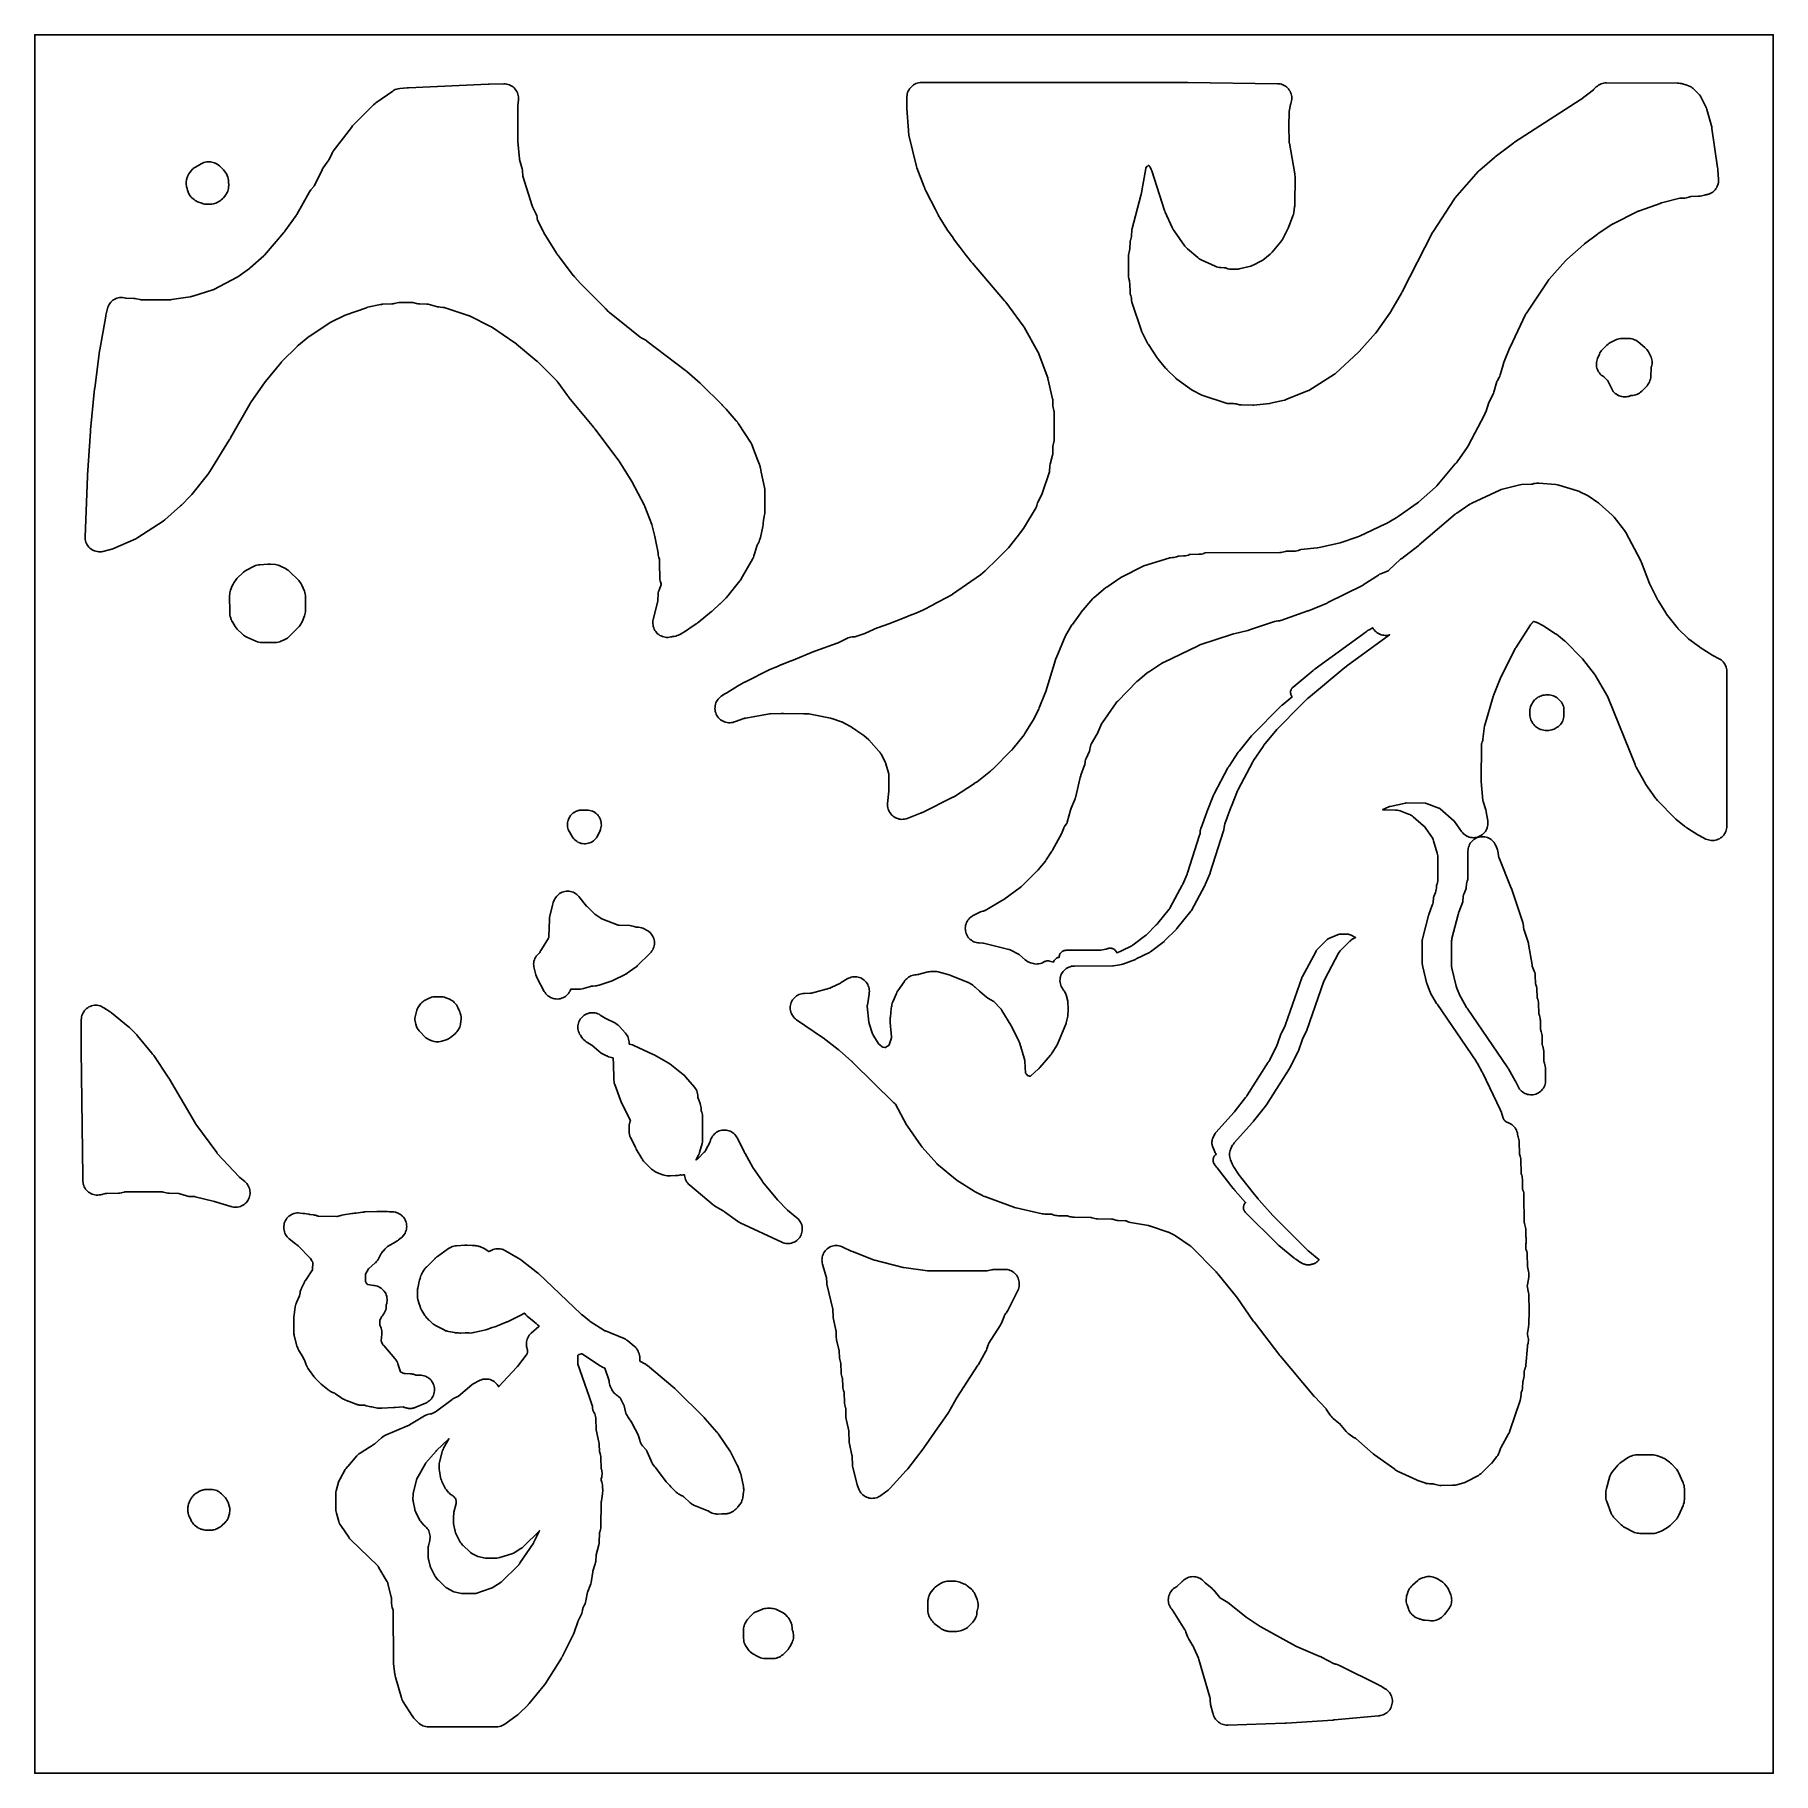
# Model space of a CAD drawing. Header units: millimetres. Extents: x 0 to 300, y 0 to 300.
import ezdxf

# ---------------------------------------------------------------- set-up
doc = ezdxf.new("R2010")
doc.units = ezdxf.units.MM
doc.layers.add('CUT', color=7, linetype='CONTINUOUS')

msp = doc.modelspace()

# ---------------------------------------------------------------- linework, layer by layer
at = {"layer": 'CUT'}
for points in [[(0.02, 0), (0.01, 0), (0.01, 0.01), (0, 0.01), (0, 0.02), (0, 0.05), (0, 299.92), (0, 299.95), (0, 299.96), (0.01, 299.97), (0.02, 299.97), (0.05, 299.97), (299.95, 299.97), (299.98, 299.97), (299.99, 299.97), (300, 299.97), (300, 299.96), (300, 299.95), (300, 299.92), (300, 0.05), (300, 0.02), (300, 0.01), (299.99, 0), (299.98, 0), (299.95, 0), (0.05, 0)], [(17.44, 213.02), (17.62, 213.11), (17.79, 213.21), (22.18, 216.06), (22.47, 216.28), (25.17, 218.66), (25.32, 218.8), (26.9, 220.44), (26.91, 220.45), (26.93, 220.47), (27.1, 220.67), (30.01, 224.34), (30.02, 224.36), (30.03, 224.37), (30.19, 224.6), (33.6, 230.11), (33.67, 230.21), (33.7, 230.26), (33.78, 230.38), (33.79, 230.41), (37.17, 236.37), (37.22, 236.45), (37.22, 236.46), (37.23, 236.48), (39.74, 240.09), (39.76, 240.11), (39.77, 240.12), (39.8, 240.16), (42.52, 243.44), (42.54, 243.47), (42.56, 243.49), (42.58, 243.51), (45.31, 246.24), (45.35, 246.27), (45.36, 246.28), (45.53, 246.41), (47.17, 247.8), (47.21, 247.83), (47.23, 247.84), (47.25, 247.86), (47.27, 247.87), (47.35, 247.93), (51.11, 250.37), (51.13, 250.38), (51.2, 250.42), (51.34, 250.48), (53.33, 251.48), (53.41, 251.52), (53.47, 251.54), (53.54, 251.57), (57.23, 252.88), (57.28, 252.89), (57.33, 252.91), (57.36, 252.91), (57.44, 252.94), (59.67, 253.43), (59.73, 253.44), (59.81, 253.45), (59.95, 253.49), (59.96, 253.49), (60.01, 253.49), (60.04, 253.49), (61.64, 253.54), (61.84, 253.56), (62.04, 253.59), (62.84, 253.75), (62.91, 253.76), (63.04, 253.78), (63.08, 253.79), (63.1, 253.8), (63.11, 253.8), (63.12, 253.8), (63.17, 253.8), (65.01, 253.79), (65.05, 253.79), (65.1, 253.78), (65.11, 253.78), (65.19, 253.77), (65.25, 253.76), (65.87, 253.61), (66.12, 253.56), (66.37, 253.54), (67.67, 253.5), (67.79, 253.49), (67.81, 253.49), (67.84, 253.48), (67.91, 253.47), (69.52, 253.04), (69.73, 253), (69.95, 252.97), (70.43, 252.93), (70.49, 252.93), (70.57, 252.92), (70.61, 252.92), (70.63, 252.92), (70.64, 252.92), (70.69, 252.91), (70.73, 252.9), (70.8, 252.88), (74.81, 251.54), (74.87, 251.51), (74.99, 251.45), (75, 251.45), (78.65, 249.63), (78.79, 249.55), (82.87, 246.84), (82.94, 246.78), (82.95, 246.78), (82.96, 246.77), (82.97, 246.75), (82.99, 246.74), (83, 246.73), (83.03, 246.71), (83.12, 246.63), (83.15, 246.6), (86.63, 243.67), (86.74, 243.58), (90.08, 240.24), (90.11, 240.21), (90.14, 240.18), (90.15, 240.17), (90.15, 240.16), (90.16, 240.15), (90.21, 240.09), (90.27, 240.02), (91.94, 237.72), (92, 237.63), (92.01, 237.61), (92.02, 237.6), (92.07, 237.53), (92.1, 237.49), (92.17, 237.4), (92.18, 237.38), (96.45, 232.2), (96.5, 232.14), (96.61, 232.01), (96.64, 231.98), (100.67, 226.61), (100.77, 226.47), (100.78, 226.46), (100.84, 226.37), (103.04, 222.86), (105.22, 218.73), (105.24, 218.69), (105.27, 218.61), (105.29, 218.57), (106.48, 215.47), (107, 213.4), (107.24, 212.25), (107.36, 211.68), (107.41, 211.44), (107.54, 210.85), (107.54, 210.83), (107.54, 210.82), (107.55, 210.51), (107.58, 210.26), (107.62, 210.01), (107.7, 209.77), (107.79, 209.51), (107.8, 209.48), (107.8, 209.44), (107.81, 209.19), (107.82, 208.39), (107.85, 206.49), (107.85, 206.42), (107.85, 206.38), (107.86, 206.21), (107.86, 206.17), (107.89, 205.97), (107.93, 205.77), (108.08, 205.22), (108.09, 205.14), (108.08, 205.12), (107.73, 204.16), (107.65, 203.92), (107.6, 203.67), (107.57, 203.41), (107.57, 203.37), (107.53, 202.6), (107.53, 202.57), (107.53, 202.52), (107.52, 202.45), (107.52, 202.41), (107.52, 202.4), (107.52, 202.32), (107.52, 202.31), (107.51, 202.28), (107.5, 202.24), (107.5, 202.22), (106.73, 199.08), (106.68, 198.84), (106.66, 198.6), (106.66, 198.35), (106.69, 198.11), (106.74, 197.87), (106.81, 197.64), (106.9, 197.41), (107.02, 197.2), (107.16, 196.99), (107.31, 196.81), (107.49, 196.63), (107.68, 196.48), (107.88, 196.34), (108.1, 196.23), (108.32, 196.13), (108.56, 196.06), (108.8, 196.02), (109.04, 195.99), (109.28, 195.99), (109.53, 196.02), (109.77, 196.06), (109.91, 196.1), (109.93, 196.1), (110.02, 196.12), (110.05, 196.12), (110.35, 196.17), (110.61, 196.22), (110.86, 196.3), (111.1, 196.4), (111.66, 196.68), (111.68, 196.69), (111.96, 196.86), (113.99, 198.23), (114.04, 198.26), (114.2, 198.35), (114.39, 198.5), (114.47, 198.57), (116.8, 200.45), (116.83, 200.47), (117.02, 200.62), (117.2, 200.78), (117.98, 201.55), (118.24, 201.77), (118.25, 201.78), (118.43, 201.95), (119.29, 202.84), (119.65, 203.21), (119.84, 203.43), (121.65, 205.73), (121.69, 205.78), (121.77, 205.88), (121.88, 206.05), (121.9, 206.09), (123.86, 209.48), (123.98, 209.73), (124, 209.79), (124.08, 209.99), (124.09, 210.01), (124.09, 210.02), (124.09, 210.03), (124.1, 210.05), (124.27, 210.6), (124.61, 211.71), (124.61, 211.72), (124.65, 211.84), (124.65, 211.86), (124.65, 211.87), (124.66, 211.91), (124.67, 211.92), (124.68, 211.96), (124.69, 211.99), (124.7, 212.01), (124.75, 212.08), (124.98, 212.53), (125.08, 212.76), (125.14, 212.94), (125.16, 212.99), (125.18, 213.08), (125.22, 213.23), (125.64, 215.12), (125.65, 215.16), (125.7, 215.42), (125.71, 215.63), (125.71, 215.69), (125.71, 215.72), (125.73, 216.13), (125.87, 216.93), (125.92, 217.11), (125.96, 217.37), (125.97, 217.63), (125.97, 221.32), (125.96, 221.57), (125.92, 221.83), (125.37, 224.47), (125.29, 224.87), (125.29, 224.88), (125.19, 225.39), (125.17, 225.46), (125.14, 225.59), (125.12, 225.65), (125.08, 225.79), (125.06, 225.84), (124.8, 226.51), (123.88, 228.94), (123.87, 228.97), (123.86, 228.98), (123.85, 229.01), (123.84, 229.03), (123.83, 229.05), (123.76, 229.22), (123.75, 229.24), (123.74, 229.25), (123.61, 229.48), (121.43, 232.85), (121.39, 232.92), (121.35, 232.98), (121.3, 233.07), (121.17, 233.23), (121.14, 233.27), (121.05, 233.37), (119.33, 235.35), (119.28, 235.42), (119.14, 235.56), (118.79, 235.91), (118.7, 236.01), (118.6, 236.12), (118.55, 236.17), (118.54, 236.18), (115.06, 239.63), (115.05, 239.64), (115, 239.69), (114.97, 239.71), (114.94, 239.74), (114.89, 239.78), (114.83, 239.84), (114.82, 239.85), (114.8, 239.87), (112.5, 241.89), (112.45, 241.93), (112.39, 241.98), (112.31, 242.05), (105.65, 247.12), (105.63, 247.14), (105.5, 247.23), (105.47, 247.25), (105.44, 247.27), (105.22, 247.4), (104.63, 247.7), (104.58, 247.73), (104.55, 247.75), (104.51, 247.77), (104.5, 247.78), (104.48, 247.79), (102.96, 249), (102.63, 249.26), (102.17, 249.63), (102.09, 249.69), (99.17, 252.05), (99.12, 252.09), (99.09, 252.11), (99.06, 252.14), (99.05, 252.14), (99.02, 252.17), (99, 252.19), (98.95, 252.24), (98.53, 252.66), (98.44, 252.75), (98.42, 252.77), (94.1, 257.11), (93.65, 257.63), (93.18, 258.16), (93.16, 258.19), (92.94, 258.43), (92.94, 258.44), (92.93, 258.45), (92.92, 258.46), (90.53, 261.62), (90.39, 261.81), (90.38, 261.83), (90.29, 261.95), (90.15, 262.14), (90.14, 262.16), (90.1, 262.22), (90.08, 262.25), (90.06, 262.27), (90.05, 262.29), (90.04, 262.3), (87.86, 265.82), (87.85, 265.84), (87.84, 265.85), (87.84, 265.86), (87.82, 265.9), (87.79, 265.97), (87.78, 265.99), (87.73, 266.1), (86.83, 267.88), (86.75, 268.02), (86.75, 268.03), (86.74, 268.05), (86.73, 268.07), (86.73, 268.08), (86.72, 268.15), (86.71, 268.21), (86.71, 268.26), (86.68, 268.47), (86.63, 268.75), (86.54, 269.02), (86.43, 269.27), (85.92, 270.26), (85.91, 270.27), (85.9, 270.29), (85.89, 270.31), (85.88, 270.33), (85.88, 270.34), (85.87, 270.39), (85.84, 270.45), (85.84, 270.46), (84.22, 275.6), (84.22, 275.61), (84.22, 275.62), (84.22, 275.66), (84.21, 275.7), (84.16, 276.38), (84.14, 276.62), (84.09, 276.84), (83.65, 278.47), (83.64, 278.51), (83.63, 278.58), (83.35, 281.56), (83.35, 281.67), (83.35, 287.59), (83.36, 287.72), (83.46, 288.77), (83.47, 289.01), (83.46, 289.26), (83.42, 289.51), (83.36, 289.75), (83.28, 289.98), (83.17, 290.2), (83.04, 290.41), (82.89, 290.61), (82.72, 290.79), (82.54, 290.96), (82.34, 291.1), (82.12, 291.23), (81.9, 291.33), (81.66, 291.41), (81.42, 291.47), (81.18, 291.5), (80.93, 291.51), (78.41, 291.47), (78.35, 291.47), (78.23, 291.47), (64.49, 290.82), (64.46, 290.82), (64.26, 290.81), (62.97, 290.69), (62.71, 290.65), (62.46, 290.59), (62.22, 290.5), (61.99, 290.39), (61.77, 290.25), (58.87, 288.22), (58.8, 288.17), (58.72, 288.11), (58.45, 287.88), (58.44, 287.87), (58.43, 287.86), (54.84, 284.24), (54.63, 283.99), (51.51, 279.87), (51.38, 279.68), (51.26, 279.48), (51.25, 279.46), (51.24, 279.43), (50.72, 278.36), (50.66, 278.25), (50.63, 278.2), (49.79, 277.02), (49.68, 276.85), (49.59, 276.68), (48.25, 273.98), (48.25, 273.97), (48.24, 273.96), (48.21, 273.91), (48.2, 273.9), (48.18, 273.86), (48.14, 273.81), (47.65, 273.22), (47.51, 273.04), (47.39, 272.85), (45.21, 268.97), (45.11, 268.82), (45.1, 268.81), (45.08, 268.78), (43.18, 266.06), (43.1, 265.97), (43.09, 265.96), (43.03, 265.89), (42.99, 265.85), (39.64, 261.93), (39.58, 261.87), (39.52, 261.81), (37.15, 259.74), (37.13, 259.73), (37.12, 259.72), (37.11, 259.71), (37.06, 259.67), (37.04, 259.66), (35.06, 258.22), (35.03, 258.2), (35.01, 258.19), (34.95, 258.16), (30.92, 256.01), (30.91, 256), (30.89, 255.99), (30.84, 255.97), (30.81, 255.96), (30.79, 255.95), (30.78, 255.95), (30.74, 255.94), (27.26, 254.85), (27.2, 254.84), (27.06, 254.81), (27.04, 254.81), (26.94, 254.79), (26.88, 254.78), (26.84, 254.77), (23.62, 254.27), (23.56, 254.26), (23.49, 254.26), (18.3, 254.25), (18.28, 254.25), (18.26, 254.25), (18.25, 254.25), (18.18, 254.27), (17.55, 254.42), (17.31, 254.47), (17.07, 254.49), (15.77, 254.54), (15.7, 254.54), (15.67, 254.54), (15.66, 254.54), (15.41, 254.6), (15.16, 254.63), (14.91, 254.64), (14.65, 254.62), (14.41, 254.58), (14.16, 254.51), (13.93, 254.41), (13.7, 254.3), (13.49, 254.16), (13.3, 254), (13.12, 253.82), (12.96, 253.62), (12.82, 253.41), (12.7, 253.19), (12.61, 252.95), (12.54, 252.71), (12.28, 251.6), (12.24, 251.44), (12.24, 251.39), (11.21, 245.59), (11.21, 245.57), (11.19, 245.49), (11.18, 245.43), (11.17, 245.35), (10.34, 239.02), (10.33, 238.88), (9.64, 231.79), (9.63, 231.64), (9.62, 231.52), (9.1, 223.99), (9.09, 223.85), (9.09, 223.82), (9.09, 223.75), (8.68, 213.36), (8.68, 213.11), (8.71, 212.87), (8.76, 212.64), (8.83, 212.4), (8.93, 212.18), (9.04, 211.97), (9.18, 211.77), (9.33, 211.58), (9.5, 211.41), (9.69, 211.25), (9.89, 211.12), (10.11, 211), (10.33, 210.91), (10.56, 210.84), (10.8, 210.79), (11.04, 210.76), (11.28, 210.76), (11.53, 210.78), (11.76, 210.83), (13.05, 211.14), (13.27, 211.2), (13.48, 211.28)], [(128.94, 182.83), (129.2, 182.83), (132.72, 182.81), (133.27, 182.8), (133.45, 182.8), (133.57, 182.8), (137.29, 182.05), (137.31, 182.04), (137.36, 182.03), (137.38, 182.03), (137.41, 182.02), (137.45, 182.01), (137.48, 182), (137.52, 181.99), (139.05, 181.48), (139.09, 181.46), (139.13, 181.44), (139.17, 181.42), (139.18, 181.42), (139.21, 181.41), (139.23, 181.4), (139.25, 181.39), (140.78, 180.62), (140.78, 180.61), (140.84, 180.58), (140.9, 180.54), (140.91, 180.54), (141.01, 180.47), (141.02, 180.46), (141.72, 179.98), (141.85, 179.89), (142.89, 179.18), (143.04, 179.07), (143.96, 178.3), (145.66, 176.35), (145.81, 176.17), (145.88, 176.08), (145.94, 176.01), (145.96, 176), (145.98, 175.98), (145.98, 175.97), (145.99, 175.96), (146, 175.95), (146.01, 175.93), (146.01, 175.92), (146.02, 175.91), (146.06, 175.83), (146.78, 174.4), (146.83, 174.29), (146.84, 174.26), (146.84, 174.24), (146.85, 174.22), (146.87, 174.17), (146.88, 174.15), (147.32, 172.61), (147.35, 172.49), (147.36, 172.48), (147.36, 172.47), (147.36, 172.46), (147.36, 172.44), (147.39, 171.83), (147.39, 171.81), (147.38, 169.47), (147.18, 167.32), (147.17, 167.08), (147.18, 166.84), (147.22, 166.6), (147.28, 166.36), (147.36, 166.14), (147.46, 165.92), (147.59, 165.71), (147.73, 165.52), (147.89, 165.34), (148.07, 165.17), (148.26, 165.03), (148.47, 164.9), (148.68, 164.79), (148.91, 164.71), (149.14, 164.65), (149.38, 164.61), (149.62, 164.59), (149.86, 164.6), (150.1, 164.63), (150.34, 164.68), (150.38, 164.7), (150.57, 164.76), (152.87, 165.65), (152.88, 165.65), (153.13, 165.76), (153.19, 165.79), (158.45, 168.42), (158.49, 168.44), (158.69, 168.56), (162.16, 170.8), (162.18, 170.81), (162.28, 170.87), (162.39, 170.94), (162.4, 170.94), (162.61, 171.09), (164.93, 172.93), (164.99, 172.98), (165.03, 173), (165.23, 173.18), (165.25, 173.2), (168.57, 176.51), (168.6, 176.54), (168.78, 176.75), (170.71, 179.17), (170.88, 179.41), (172.2, 181.53), (172.31, 181.72), (173.26, 183.6), (173.35, 183.81), (174.32, 186.26), (174.32, 186.27), (174.33, 186.28), (174.4, 186.46), (174.41, 186.47), (174.48, 186.67), (176.12, 192.09), (176.15, 192.17), (176.17, 192.23), (176.17, 192.24), (176.24, 192.43), (177.83, 196.14), (177.83, 196.15), (177.87, 196.21), (177.88, 196.23), (178.97, 198.13), (178.97, 198.14), (178.98, 198.15), (179.06, 198.24), (180.5, 200.23), (180.55, 200.3), (180.55, 200.31), (180.56, 200.32), (180.57, 200.34), (182.6, 202.68), (182.65, 202.72), (182.68, 202.75), (182.73, 202.79), (182.79, 202.85), (184.76, 204.53), (184.78, 204.54), (184.81, 204.56), (184.82, 204.57), (184.86, 204.59), (184.87, 204.6), (184.97, 204.67), (184.98, 204.67), (187.42, 206.33), (187.51, 206.38), (187.53, 206.39), (191.29, 208.28), (191.31, 208.29), (191.32, 208.29), (191.39, 208.32), (195.69, 209.66), (195.7, 209.66), (195.73, 209.67), (195.82, 209.7), (195.88, 209.72), (195.91, 209.73), (195.97, 209.73), (196.36, 209.75), (196.58, 209.77), (196.79, 209.81), (197, 209.86), (197.2, 209.94), (197.29, 209.98), (197.33, 209.99), (197.36, 210), (197.42, 210.02), (197.43, 210.02), (197.48, 210.02), (198.26, 210.04), (198.53, 210.06), (198.8, 210.11), (199.07, 210.19), (199.25, 210.27), (199.27, 210.28), (199.28, 210.28), (199.29, 210.28), (199.32, 210.28), (199.35, 210.28), (199.4, 210.28), (200.86, 210.33), (200.89, 210.33), (200.94, 210.33), (201.11, 210.34), (201.34, 210.37), (201.55, 210.42), (201.63, 210.45), (201.77, 210.49), (201.8, 210.5), (201.83, 210.51), (201.85, 210.52), (201.93, 210.55), (201.94, 210.55), (201.95, 210.55), (201.97, 210.55), (202.03, 210.55), (214.85, 210.63), (215.07, 210.64), (215.3, 210.67), (215.53, 210.73), (215.82, 210.81), (215.9, 210.83), (215.93, 210.84), (215.94, 210.84), (215.95, 210.84), (216.03, 210.84), (217.28, 210.88), (217.31, 210.88), (217.35, 210.88), (217.56, 210.89), (217.81, 210.93), (218.06, 210.99), (218.29, 211.08), (218.33, 211.1), (218.34, 211.1), (218.36, 211.11), (218.37, 211.11), (218.4, 211.12), (218.48, 211.13), (221.32, 211.43), (221.32, 211.44), (221.36, 211.44), (221.64, 211.48), (225.01, 212.25), (225.25, 212.32), (228.32, 213.35), (228.58, 213.46), (233.07, 215.56), (233.26, 215.65), (234.96, 216.63), (235.12, 216.74), (235.25, 216.82), (238.57, 219.14), (238.8, 219.32), (241.7, 221.9), (241.94, 222.15), (245.13, 225.91), (245.14, 225.92), (245.24, 226.03), (245.27, 226.07), (245.28, 226.08), (245.32, 226.13), (245.41, 226.25), (245.42, 226.26), (245.44, 226.29), (247.18, 228.76), (247.35, 229.03), (250.18, 234.4), (250.19, 234.42), (250.29, 234.62), (250.31, 234.69), (250.37, 234.84), (250.38, 234.86), (250.95, 236.54), (251.01, 236.69), (251.01, 236.7), (251.62, 237.89), (251.72, 238.1), (251.8, 238.32), (252.33, 240.12), (252.36, 240.21), (252.37, 240.23), (252.37, 240.24), (252.41, 240.31), (252.69, 240.83), (252.8, 241.06), (252.89, 241.31), (253.44, 243.17), (253.48, 243.28), (253.48, 243.29), (254.56, 245.99), (254.57, 246.02), (254.6, 246.07), (257.27, 251.71), (257.31, 251.79), (257.35, 251.85), (257.36, 251.87), (257.41, 251.95), (261.21, 257.63), (261.3, 257.73), (261.34, 257.78), (264.18, 260.98), (264.23, 261.04), (264.25, 261.05), (264.28, 261.08), (264.39, 261.17), (267.32, 263.79), (267.4, 263.86), (267.43, 263.88), (267.45, 263.9), (269.67, 265.58), (269.68, 265.59), (269.71, 265.61), (269.79, 265.67), (272.17, 267.26), (272.24, 267.3), (272.29, 267.33), (272.31, 267.34), (272.36, 267.37), (276.55, 269.47), (276.58, 269.49), (276.59, 269.49), (276.61, 269.5), (276.62, 269.5), (276.63, 269.51), (276.64, 269.51), (276.67, 269.52), (276.69, 269.52), (276.77, 269.55), (276.85, 269.58), (276.92, 269.6), (276.93, 269.6), (280.48, 270.88), (280.49, 270.89), (280.5, 270.89), (280.53, 270.9), (280.55, 270.91), (280.74, 270.97), (283.88, 271.75), (283.97, 271.77), (283.98, 271.77), (284.08, 271.77), (284.74, 271.8), (284.98, 271.82), (285.2, 271.87), (285.43, 271.93), (285.54, 271.98), (285.6, 272), (285.65, 272.02), (285.75, 272.05), (285.76, 272.05), (285.77, 272.06), (285.78, 272.06), (285.84, 272.06), (287.03, 272.1), (287.07, 272.1), (287.26, 272.12), (287.37, 272.13), (287.66, 272.19), (288.13, 272.32), (288.19, 272.34), (288.22, 272.35), (288.24, 272.35), (288.25, 272.35), (288.26, 272.35), (288.3, 272.35), (288.35, 272.36), (288.39, 272.37), (288.42, 272.37), (288.54, 272.39), (288.66, 272.41), (288.69, 272.42), (288.7, 272.42), (288.71, 272.43), (288.77, 272.44), (288.9, 272.49), (289, 272.52), (289.08, 272.56), (289.13, 272.58), (289.22, 272.63), (289.35, 272.7), (289.4, 272.73), (289.43, 272.75), (289.48, 272.78), (289.56, 272.84), (289.62, 272.89), (289.63, 272.9), (289.65, 272.92), (289.67, 272.94), (289.69, 272.95), (289.75, 273), (289.8, 273.05), (289.93, 273.18), (289.97, 273.23), (290.08, 273.37), (290.12, 273.42), (290.18, 273.52), (290.22, 273.58), (290.24, 273.62), (290.26, 273.67), (290.33, 273.8), (290.35, 273.84), (290.39, 273.94), (290.4, 273.97), (290.42, 274), (290.42, 274.01), (290.43, 274.03), (290.43, 274.04), (290.44, 274.06), (290.49, 274.27), (290.5, 274.3), (290.53, 274.45), (290.54, 274.52), (290.54, 274.53), (290.56, 274.77), (290.55, 275.02), (290.43, 276.68), (290.43, 276.69), (290.42, 276.86), (290.4, 277.05), (289.43, 283.8), (289.43, 283.84), (289.41, 283.95), (289.4, 284.06), (289.35, 284.28), (288.56, 287.1), (288.48, 287.33), (288.38, 287.55), (287.58, 289.14), (287.45, 289.37), (287.3, 289.58), (287.13, 289.78), (286.38, 290.54), (286.21, 290.69), (286.02, 290.84), (285.83, 290.96), (285.67, 291.05), (285.39, 291.18), (285.1, 291.28), (284.15, 291.54), (283.94, 291.59), (283.72, 291.62), (283.5, 291.63), (271.23, 291.68), (270.99, 291.67), (270.75, 291.63), (270.51, 291.58), (270.28, 291.5), (270.06, 291.39), (269.85, 291.27), (269.65, 291.13), (269.47, 290.97), (269.07, 290.57), (269.05, 290.55), (268.96, 290.49), (266.78, 288.81), (266.66, 288.74), (255.37, 281.44), (255.23, 281.34), (252.02, 278.92), (251.88, 278.8), (249.35, 276.59), (249.22, 276.48), (249.21, 276.47), (249.1, 276.35), (245.08, 271.76), (244.87, 271.48), (241.37, 266.11), (241.23, 265.88), (235.99, 255.61), (235.95, 255.54), (235.93, 255.51), (235.89, 255.44), (235.85, 255.38), (234, 252.2), (233.99, 252.18), (233.97, 252.15), (233.94, 252.1), (231.48, 248.59), (231.42, 248.5), (231.41, 248.49), (231.38, 248.46), (228.57, 245.33), (228.45, 245.21), (228.42, 245.18), (224.48, 241.54), (224.44, 241.51), (224.4, 241.47), (224.37, 241.45), (224.36, 241.44), (224.29, 241.39), (219.88, 238.61), (219.87, 238.6), (219.83, 238.58), (219.81, 238.57), (215.89, 237.01), (215.85, 237), (215.73, 236.95), (215.71, 236.94), (215.68, 236.93), (215.66, 236.92), (215.64, 236.91), (213.22, 236.38), (213.18, 236.37), (213.09, 236.37), (210.39, 236.08), (210.38, 236.08), (210.36, 236.08), (210.23, 236.06), (210.19, 236.06), (208.16, 236.09), (208.1, 236.09), (208.03, 236.11), (207.97, 236.12), (207.91, 236.13), (207.34, 236.26), (207.1, 236.31), (206.87, 236.33), (205.84, 236.37), (205.77, 236.37), (205.74, 236.37), (205.73, 236.37), (205.68, 236.38), (205.6, 236.4), (205.57, 236.41), (201.58, 237.74), (201.42, 237.8), (199.85, 238.6), (199.82, 238.61), (199.81, 238.62), (199.74, 238.66), (197.08, 240.55), (197.02, 240.6), (197, 240.62), (196.99, 240.62), (196.9, 240.71), (195.38, 242.22), (195.3, 242.3), (195.28, 242.32), (195.25, 242.35), (195.19, 242.4), (195.16, 242.43), (195.12, 242.47), (193.84, 244.02), (193.79, 244.09), (193.78, 244.11), (193.77, 244.12), (193.74, 244.16), (193.7, 244.23), (192.17, 246.51), (192.13, 246.57), (192.09, 246.62), (192.06, 246.67), (192.02, 246.73), (191.03, 248.71), (191, 248.78), (190.99, 248.8), (190.96, 248.89), (189.32, 253.82), (189.3, 253.87), (189.29, 253.94), (189.29, 253.95), (189.28, 254.01), (189.28, 254.02), (189.27, 254.2), (189.27, 254.22), (189.27, 254.32), (189.26, 254.48), (189.22, 254.74), (189.15, 254.99), (189.05, 255.24), (189.05, 255.25), (189.05, 255.26), (189.01, 255.34), (189.01, 255.36), (189.01, 255.37), (189.01, 255.43), (189.01, 255.45), (188.96, 257.03), (188.94, 257.27), (188.9, 257.5), (188.81, 257.9), (188.75, 258.12), (188.74, 258.14), (188.73, 258.18), (188.73, 258.19), (188.73, 258.21), (188.74, 261.85), (188.74, 261.91), (188.74, 261.92), (188.74, 261.94), (188.74, 261.96), (188.74, 261.97), (188.75, 262), (188.88, 262.45), (188.94, 262.75), (188.97, 263.04), (189.01, 264.28), (189.01, 264.34), (189.01, 264.35), (189.02, 264.38), (189.04, 264.44), (189.07, 264.5), (189.14, 264.71), (189.2, 264.92), (189.24, 265.14), (189.26, 265.36), (189.29, 266.23), (189.3, 266.31), (189.3, 266.32), (189.3, 266.33), (189.3, 266.34), (189.31, 266.35), (189.31, 266.37), (189.31, 266.38), (189.32, 266.4), (189.32, 266.41), (189.36, 266.57), (190.87, 272.21), (190.91, 272.4), (191.74, 276.92), (191.75, 276.96), (191.77, 277.1), (191.77, 277.11), (191.78, 277.12), (191.78, 277.13), (191.79, 277.14), (191.83, 277.17), (191.94, 277.24), (192.04, 277.31), (192.14, 277.39), (192.14, 277.4), (192.15, 277.4), (192.16, 277.4), (192.17, 277.4), (192.35, 277.29), (192.39, 277.27), (192.41, 277.26), (192.43, 277.25), (192.44, 277.24), (192.46, 277.19), (192.48, 277.14), (192.67, 276.73), (192.73, 276.58), (192.76, 276.51), (194.98, 269.62), (194.99, 269.59), (195.09, 269.34), (196.29, 266.72), (196.34, 266.59), (196.46, 266.36), (196.6, 266.14), (198.48, 263.52), (198.6, 263.36), (198.74, 263.21), (198.77, 263.18), (198.92, 263.05), (200.7, 261.53), (200.87, 261.39), (201.06, 261.27), (201.27, 261.16), (203.72, 260.02), (203.94, 259.93), (204.17, 259.86), (204.41, 259.82), (204.65, 259.79), (205.27, 259.76), (205.36, 259.76), (205.39, 259.76), (205.4, 259.76), (205.47, 259.73), (205.65, 259.67), (205.91, 259.59), (206.19, 259.54), (206.47, 259.52), (207.23, 259.51), (207.44, 259.52), (207.65, 259.54), (207.86, 259.58), (209.84, 260.07), (210.11, 260.16), (210.37, 260.27), (211.48, 260.83), (211.7, 260.96), (211.91, 261.1), (213.19, 262.12), (213.37, 262.29), (213.54, 262.46), (215, 264.18), (215.17, 264.41), (215.31, 264.65), (216.25, 266.47), (216.37, 266.74), (217.11, 268.71), (217.2, 268.98), (217.21, 269.02), (217.25, 269.24), (217.41, 270.26), (217.43, 270.45), (217.44, 270.63), (217.48, 275.5), (217.47, 275.73), (217.44, 275.96), (216.5, 281.25), (216.49, 281.33), (216.49, 281.39), (216.48, 281.49), (216.39, 284.28), (216.39, 284.4), (216.47, 286.52), (216.47, 286.56), (216.47, 286.61), (216.47, 286.66), (216.48, 286.73), (216.71, 287.91), (216.72, 287.95), (216.74, 288.04), (216.83, 288.35), (216.88, 288.59), (216.91, 288.83), (216.92, 289.07), (216.9, 289.31), (216.87, 289.55), (216.81, 289.78), (216.72, 290), (216.62, 290.22), (216.49, 290.43), (216.35, 290.62), (216.19, 290.8), (216.01, 290.96), (215.81, 291.11), (215.61, 291.23), (215.39, 291.33), (215.16, 291.42), (214.93, 291.48), (214.69, 291.52), (214.45, 291.53), (198.98, 291.72), (198.95, 291.72), (185.46, 291.72), (153.07, 291.72), (153.01, 291.72), (152.82, 291.71), (152.77, 291.71), (152.53, 291.67), (152.3, 291.62), (152.07, 291.54), (151.85, 291.43), (151.64, 291.31), (151.45, 291.17), (151.27, 291.01), (151.1, 290.84), (150.96, 290.64), (150.83, 290.44), (150.72, 290.22), (150.63, 290), (150.57, 289.77), (150.53, 289.53), (150.51, 289.29), (150.47, 287.81), (150.47, 287.74), (150.47, 287.73), (150.47, 287.67), (150.47, 287.61), (150.47, 287.47), (150.47, 287.46), (150.48, 287.27), (150.77, 283.44), (150.77, 283.42), (150.77, 283.39), (150.78, 283.34), (150.78, 283.31), (150.78, 283.3), (150.78, 283.29), (150.78, 283.24), (150.78, 283.19), (150.79, 283.13), (150.79, 283.12), (150.79, 283.08), (150.81, 282.88), (150.82, 282.82), (150.86, 282.65), (152.1, 277.47), (152.11, 277.44), (152.11, 277.42), (152.13, 277.34), (152.15, 277.24), (152.22, 277.01), (153.47, 273.74), (153.57, 273.51), (153.62, 273.41), (153.79, 273.06), (153.81, 273.01), (153.91, 272.8), (155.42, 269.81), (155.94, 268.77), (155.94, 268.76), (155.95, 268.74), (155.96, 268.73), (155.97, 268.7), (156.06, 268.55), (156.09, 268.5), (156.1, 268.48), (156.13, 268.44), (156.17, 268.37), (157.39, 266.41), (157.5, 266.25), (158.46, 264.95), (158.48, 264.92), (158.48, 264.91), (158.49, 264.9), (158.73, 264.54), (158.75, 264.51), (158.78, 264.47), (158.89, 264.31), (159.71, 263.24), (160.53, 262.13), (160.54, 262.11), (160.6, 262.03), (160.7, 261.91), (161.08, 261.46), (161.6, 260.79), (161.72, 260.65), (161.81, 260.55), (167.35, 254.09), (167.37, 254.07), (167.42, 254.02), (167.44, 253.99), (167.45, 253.98), (167.47, 253.95), (167.51, 253.9), (167.53, 253.87), (167.54, 253.86), (167.55, 253.84), (170.58, 249.73), (170.6, 249.69), (170.67, 249.6), (170.69, 249.58), (170.72, 249.53), (173.12, 245.26), (173.14, 245.23), (173.15, 245.19), (174.8, 240.78), (174.81, 240.76), (174.82, 240.73), (174.83, 240.7), (174.83, 240.68), (175.64, 237.18), (175.66, 237.06), (175.66, 237.05), (175.66, 236.93), (175.71, 235.91), (175.74, 235.66), (175.79, 235.41), (175.87, 235.09), (175.89, 234.98), (175.9, 234.94), (175.91, 234.91), (175.92, 234.9), (175.92, 234.88), (175.92, 234.87), (175.92, 234.85), (175.92, 234.79), (175.92, 230.04), (175.91, 229.99), (175.78, 229.43), (175.73, 229.19), (175.71, 228.95), (175.71, 228.9), (175.66, 227.64), (175.66, 227.61), (175.66, 227.54), (175.66, 227.53), (175.65, 227.47), (175.64, 227.42), (175.23, 225.88), (175.23, 225.87), (175.17, 225.63), (175.17, 225.62), (175.14, 225.37), (175.14, 225.36), (175.11, 224.82), (175.11, 224.71), (175.11, 224.7), (175.11, 224.69), (175.11, 224.68), (175.1, 224.66), (175.09, 224.6), (175.08, 224.57), (173.76, 220.64), (173.74, 220.6), (173.73, 220.56), (173.69, 220.43), (173.68, 220.41), (173.16, 219.42), (173.15, 219.4), (173.14, 219.38), (173.04, 219.18), (172.97, 218.98), (172.91, 218.77), (172.87, 218.56), (172.87, 218.55), (172.86, 218.53), (172.86, 218.52), (172.84, 218.49), (172.83, 218.45), (172.81, 218.41), (170.63, 214.78), (169.55, 213.33), (168.05, 211.46), (168.04, 211.45), (168.02, 211.42), (167.99, 211.39), (167.08, 210.48), (166.14, 209.54), (164.03, 207.47), (163.18, 206.81), (158.39, 203.42), (158.37, 203.41), (158.34, 203.4), (158.33, 203.39), (158.32, 203.38), (158.3, 203.37), (158.29, 203.37), (158.24, 203.34), (158.23, 203.33), (156.04, 202.17), (155.51, 201.89), (154.89, 201.57), (153.36, 200.76), (152.2, 200.24), (152.15, 200.22), (152.1, 200.2), (152.05, 200.18), (151.47, 199.95), (151.39, 199.92), (150.03, 199.38), (147.41, 198.33), (145.61, 197.71), (145.59, 197.7), (145.36, 197.61), (143.35, 196.71), (143.34, 196.7), (143.3, 196.69), (143.26, 196.67), (143.22, 196.66), (141.68, 196.14), (141.61, 196.12), (141.57, 196.11), (141.51, 196.1), (141.5, 196.1), (141.47, 196.1), (141.36, 196.09), (141.32, 196.09), (141.06, 196.07), (140.81, 196.04), (140.57, 195.99), (140.34, 195.91), (140.33, 195.91), (140.26, 195.88), (140.11, 195.81), (138.64, 195.06), (138.58, 195.03), (138.57, 195.02), (138.56, 195.02), (138.55, 195.01), (138.54, 195.01), (138.51, 195), (138.48, 194.99), (134.64, 193.6), (134.56, 193.57), (134.46, 193.53), (134.45, 193.53), (130.6, 191.96), (130.58, 191.95), (130.53, 191.93), (130.38, 191.87), (129.07, 191.37), (129.04, 191.36), (129.03, 191.36), (128.8, 191.27), (128.75, 191.24), (128.74, 191.24), (128.27, 191.02), (127.03, 190.51), (126.86, 190.43), (122.54, 188.28), (122.5, 188.26), (122.49, 188.26), (122.47, 188.25), (122.46, 188.25), (122.25, 188.14), (122.07, 188.04), (122.02, 188.01), (121.97, 187.98), (121.28, 187.55), (119.4, 186.43), (119.36, 186.41), (119.35, 186.4), (119.31, 186.38), (119.19, 186.31), (119.13, 186.27), (119.07, 186.23), (118.47, 185.82), (118.27, 185.67), (118.09, 185.5), (117.93, 185.32), (117.78, 185.12), (117.66, 184.9), (117.55, 184.68), (117.47, 184.44), (117.42, 184.2), (117.39, 183.95), (117.38, 183.7), (117.4, 183.46), (117.44, 183.21), (117.51, 182.97), (117.6, 182.74), (117.71, 182.52), (117.84, 182.31), (118, 182.12), (118.17, 181.94), (118.36, 181.78), (118.56, 181.63), (118.78, 181.51), (119.01, 181.42), (119.25, 181.34), (119.49, 181.29), (119.74, 181.26), (119.98, 181.26), (120.23, 181.28), (120.48, 181.33), (120.71, 181.4), (120.93, 181.48), (122.35, 181.98), (122.36, 181.99), (122.37, 181.99), (122.44, 182.02), (122.45, 182.02), (122.49, 182.03), (122.5, 182.03), (122.52, 182.03), (122.55, 182.04), (122.64, 182.05), (122.66, 182.05), (122.68, 182.05), (122.69, 182.05), (126.81, 182.8), (126.83, 182.8), (126.94, 182.82), (128.78, 182.83), (128.83, 182.83)], [(29.3, 270.76), (29.54, 270.73), (29.79, 270.72), (30.34, 270.73), (30.57, 270.75), (30.81, 270.78), (31.03, 270.84), (31.26, 270.92), (31.47, 271.03), (31.75, 271.18), (31.98, 271.31), (32.19, 271.47), (32.38, 271.65), (32.55, 271.86), (32.95, 272.38), (33.09, 272.57), (33.21, 272.78), (33.3, 273), (33.38, 273.23), (33.43, 273.46), (33.46, 273.7), (33.47, 273.94), (33.46, 274.62), (33.44, 274.89), (33.39, 275.16), (33.32, 275.42), (33.21, 275.67), (33.06, 275.98), (32.93, 276.22), (32.76, 276.45), (32.58, 276.66), (32.06, 277.18), (31.87, 277.35), (31.67, 277.5), (31.45, 277.63), (31.22, 277.75), (31, 277.85), (30.77, 277.93), (30.54, 277.98), (30.3, 278.02), (30.06, 278.03), (29.94, 278.03), (29.68, 278.02), (29.43, 277.98), (29.42, 277.98), (29.18, 277.91), (29.17, 277.91), (28.94, 277.82), (28.93, 277.82), (28.71, 277.7), (28.7, 277.7), (27.74, 277.15), (27.72, 277.14), (27.64, 277.09), (27.53, 277.02), (27.52, 277.01), (27.34, 276.87), (27.33, 276.86), (27.32, 276.85), (27.16, 276.7), (27.15, 276.7), (27, 276.52), (27, 276.51), (26.74, 276.19), (26.59, 275.98), (26.58, 275.96), (26.47, 275.76), (26.46, 275.75), (26.44, 275.69), (26.41, 275.62), (26.39, 275.58), (26.38, 275.57), (26.37, 275.55), (26.36, 275.52), (26.33, 275.45), (26.3, 275.36), (26.25, 275.21), (26.22, 275.12), (26.19, 274.96), (26.17, 274.88), (26.14, 274.63), (26.14, 274.38), (26.15, 274.12), (26.17, 273.89), (26.18, 273.85), (26.21, 273.67), (26.22, 273.61), (26.27, 273.44), (26.29, 273.37), (26.37, 273.13), (26.46, 272.86), (26.47, 272.84), (26.55, 272.63), (26.56, 272.61), (26.59, 272.56), (26.66, 272.41), (26.67, 272.39), (26.8, 272.2), (26.8, 272.19), (26.95, 272.01), (26.95, 272), (27.12, 271.83), (27.12, 271.82), (27.31, 271.67), (27.49, 271.53), (27.68, 271.39), (27.89, 271.27), (28.11, 271.17), (28.83, 270.89), (29.06, 270.81)], [(271.43, 240.29), (271.46, 240.23), (271.98, 239.24), (272, 239.19), (272.03, 239.1), (272.13, 238.87), (272.25, 238.65), (272.4, 238.44), (272.56, 238.25), (272.75, 238.08), (272.95, 237.93), (273.16, 237.79), (273.39, 237.68), (273.62, 237.59), (273.87, 237.53), (274.12, 237.49), (274.37, 237.48), (274.39, 237.48), (274.63, 237.49), (274.86, 237.53), (275.09, 237.58), (275.32, 237.66), (275.4, 237.7), (275.41, 237.7), (275.42, 237.7), (275.44, 237.7), (275.53, 237.72), (275.77, 237.74), (276.01, 237.77), (276.25, 237.83), (276.49, 237.92), (276.71, 238.02), (276.92, 238.15), (277.12, 238.3), (277.31, 238.46), (278.04, 239.19), (278.22, 239.39), (278.37, 239.61), (278.51, 239.84), (278.62, 240.06), (278.72, 240.31), (278.8, 240.57), (278.86, 240.83), (278.88, 241.1), (278.92, 242.36), (278.92, 242.41), (278.92, 242.44), (278.92, 242.45), (278.93, 242.5), (278.94, 242.53), (278.94, 242.54), (278.96, 242.59), (279.01, 242.72), (279.06, 242.95), (279.09, 243.19), (279.1, 243.42), (279.09, 243.66), (279.05, 243.89), (278.99, 244.12), (278.92, 244.34), (278.82, 244.56), (278.46, 245.25), (278.34, 245.45), (278.19, 245.65), (278.04, 245.83), (277.86, 245.99), (276.72, 246.96), (276.52, 247.12), (276.31, 247.25), (276.08, 247.36), (275.84, 247.45), (275.6, 247.51), (275.35, 247.55), (275.1, 247.56), (273.87, 247.56), (273.64, 247.55), (273.4, 247.52), (273.18, 247.46), (272.95, 247.39), (272.74, 247.29), (271.93, 246.88), (271.7, 246.75), (271.49, 246.59), (271.29, 246.42), (270.53, 245.66), (270.37, 245.48), (270.23, 245.29), (270.1, 245.09), (270, 244.87), (269.68, 244.12), (269.6, 243.9), (269.54, 243.66), (269.5, 243.42), (269.48, 243.18), (269.49, 242.94), (269.52, 242.7), (269.57, 242.47), (269.65, 242.24), (269.74, 242.02), (269.86, 241.81), (270, 241.61), (270.16, 241.43), (270.33, 241.26), (270.52, 241.11), (270.72, 240.98), (270.78, 240.95), (270.79, 240.94), (270.8, 240.93), (270.83, 240.9), (271.33, 240.4), (271.41, 240.33), (271.41, 240.32)], [(176.97, 141.45), (177.04, 141.55), (177.12, 141.64), (177.21, 141.72), (177.3, 141.79), (177.41, 141.85), (177.51, 141.91), (177.63, 141.95), (177.74, 141.98), (177.86, 141.99), (177.98, 142), (183.84, 142.01), (183.92, 142.01), (183.99, 142.02), (184.85, 142.18), (184.91, 142.2), (185.01, 142.23), (185.17, 142.29), (185.28, 142.32), (185.4, 142.35), (185.51, 142.36), (185.63, 142.36), (185.75, 142.35), (185.87, 142.32), (185.98, 142.29), (186.09, 142.24), (186.2, 142.19), (186.3, 142.12), (186.39, 142.04), (186.47, 141.96), (186.55, 141.87), (186.61, 141.77), (186.67, 141.66), (186.7, 141.57), (187.32, 141.79), (187.53, 141.88), (189.32, 142.78), (189.45, 142.86), (189.57, 142.94), (191.69, 144.53), (191.79, 144.61), (191.87, 144.69), (193.54, 146.38), (193.61, 146.46), (193.63, 146.48), (193.72, 146.57), (193.73, 146.58), (193.8, 146.66), (195.78, 149.12), (195.86, 149.23), (195.94, 149.37), (198.03, 153.21), (198.08, 153.31), (198.09, 153.34), (198.13, 153.43), (198.86, 155.16), (198.88, 155.2), (198.89, 155.22), (198.93, 155.33), (198.93, 155.35), (198.94, 155.37), (201.01, 161.84), (201.05, 162), (201.08, 162.17), (201.11, 162.46), (201.12, 162.55), (201.12, 162.56), (201.13, 162.63), (201.16, 162.77), (201.17, 162.81), (201.18, 162.85), (201.19, 162.89), (201.21, 162.96), (201.22, 163.01), (201.25, 163.1), (201.26, 163.13), (202.26, 165.84), (202.27, 165.87), (202.28, 165.92), (202.29, 165.95), (202.32, 166.02), (203.42, 168.76), (203.44, 168.81), (203.46, 168.84), (203.49, 168.91), (203.49, 168.92), (203.51, 168.95), (203.53, 169), (205.91, 173.48), (205.93, 173.52), (205.97, 173.59), (205.99, 173.63), (206.04, 173.7), (206.06, 173.74), (206.09, 173.79), (207.68, 176.17), (207.74, 176.25), (207.76, 176.27), (207.79, 176.32), (207.81, 176.34), (207.84, 176.38), (207.87, 176.42), (209.98, 179.01), (210.06, 179.1), (210.07, 179.11), (210.15, 179.19), (210.15, 179.2), (215.04, 184.12), (215.08, 184.16), (215.15, 184.22), (215.22, 184.28), (215.24, 184.3), (216.97, 185.73), (216.91, 185.81), (216.85, 185.91), (216.8, 186.02), (216.76, 186.13), (216.73, 186.24), (216.71, 186.36), (216.7, 186.48), (216.7, 186.6), (216.72, 186.71), (216.75, 186.83), (216.79, 186.94), (216.84, 187.05), (216.9, 187.15), (216.97, 187.25), (217.05, 187.34), (217.14, 187.42), (220.62, 190.29), (220.65, 190.31), (220.68, 190.34), (220.74, 190.38), (220.75, 190.39), (220.8, 190.43), (220.84, 190.46), (220.85, 190.47), (220.86, 190.47), (220.9, 190.51), (220.93, 190.53), (220.94, 190.54), (229.74, 196.95), (229.76, 196.97), (229.77, 196.98), (229.78, 196.99), (229.8, 197), (229.81, 197.01), (229.82, 197.02), (229.86, 197.05), (229.89, 197.07), (229.91, 197.09), (229.95, 197.11), (230.01, 197.15), (230.07, 197.19), (230.12, 197.22), (230.17, 197.25), (230.21, 197.27), (230.25, 197.29), (230.27, 197.3), (230.88, 197.65), (230.99, 197.47), (231.13, 197.27), (231.29, 197.08), (231.47, 196.92), (231.67, 196.77), (231.88, 196.64), (232.1, 196.53), (232.33, 196.45), (232.56, 196.38), (232.81, 196.35), (233.05, 196.33), (233.29, 196.34), (233.54, 196.37), (233.78, 196.43), (233.82, 196.45), (233.79, 196.42), (226.38, 191.01), (226.37, 191), (226.35, 190.99), (226.25, 190.91), (226.15, 190.84), (226.1, 190.79), (219.79, 185.58), (219.61, 185.42), (219.6, 185.41), (219.6, 185.4), (218.38, 184.18), (214.49, 180.27), (214.32, 180.09), (212.12, 177.38), (211.97, 177.18), (210.33, 174.73), (210.2, 174.51), (207.67, 169.75), (207.56, 169.51), (206.49, 166.85), (206.42, 166.64), (206.41, 166.61), (205.38, 163.82), (205.3, 163.53), (205.24, 163.23), (205.19, 162.77), (205.19, 162.74), (205.16, 162.63), (202.85, 155.41), (202.82, 155.32), (202.81, 155.3), (202.02, 153.45), (201.99, 153.37), (201.95, 153.28), (201.91, 153.18), (199.59, 148.89), (199.53, 148.8), (199.48, 148.72), (197.07, 145.75), (197.02, 145.69), (197, 145.67), (195.02, 143.66), (194.98, 143.62), (194.92, 143.56), (194.89, 143.54), (192.51, 141.75), (192.46, 141.71), (192.44, 141.7), (192.4, 141.67), (192.34, 141.64), (190.09, 140.5), (190.01, 140.46), (189.99, 140.45), (189.93, 140.43), (187.77, 139.63), (187.67, 139.6), (187.64, 139.59), (187.6, 139.58), (187.53, 139.56), (187.26, 139.51), (186.14, 139.3), (186.08, 139.29), (186.02, 139.29), (186.01, 139.29), (179.42, 139.28), (179.17, 139.27), (178.92, 139.23), (178.68, 139.17), (178.44, 139.08), (178.22, 138.97), (178, 138.84), (177.81, 138.69), (177.62, 138.52), (177.48, 138.35), (177.46, 138.33), (177.31, 138.13), (177.19, 137.91), (177.09, 137.68), (177.01, 137.44), (176.97, 137.26), (176.96, 137.2), (176.93, 136.95), (176.92, 136.7), (176.94, 136.45), (176.99, 136.2), (177.06, 135.96), (177.15, 135.73), (177.27, 135.51), (177.4, 135.3), (177.54, 135.14), (177.56, 135.11), (177.59, 135.08), (177.59, 135.06), (177.6, 135.05), (177.61, 135.04), (177.63, 134.99), (177.64, 134.97), (177.67, 134.92), (177.68, 134.9), (177.91, 134.48), (177.92, 134.46), (177.93, 134.45), (177.94, 134.41), (177.95, 134.39), (177.97, 134.31), (178.25, 133.24), (178.26, 133.19), (178.26, 133.18), (178.27, 133.16), (178.27, 133.15), (178.27, 133.14), (178.27, 133.1), (178.28, 133.02), (178.32, 131.91), (178.32, 131.79), (178.29, 130.76), (178.29, 130.73), (178.29, 130.69), (178.29, 130.68), (178.29, 130.67), (178.28, 130.66), (178.28, 130.64), (178, 129.48), (177.99, 129.43), (177.98, 129.4), (177.96, 129.3), (177.95, 129.27), (177.95, 129.26), (176.49, 125.81), (176.48, 125.78), (176.46, 125.74), (176.43, 125.68), (175.55, 124.3), (175.51, 124.24), (175.45, 124.14), (175.44, 124.12), (175.43, 124.1), (175.41, 124.07), (175.4, 124.06), (175.39, 124.05), (175.39, 124.04), (175.38, 124.03), (175.33, 123.98), (175.27, 123.92), (173.43, 121.79), (173.42, 121.78), (173.31, 121.66), (173.24, 121.57), (173.23, 121.57), (171.87, 120.31), (171.86, 120.31), (171.83, 120.28), (171.82, 120.27), (171.81, 120.27), (171.79, 120.26), (171.78, 120.26), (171.76, 120.26), (171.74, 120.27), (171.65, 120.29), (171.54, 120.31), (171.4, 120.33), (171.39, 120.33), (171.38, 120.34), (171.37, 120.34), (171.36, 120.35), (171.35, 120.36), (171.06, 120.68), (171.04, 120.71), (170.96, 120.8), (170.95, 120.81), (170.95, 120.82), (170.95, 120.83), (170.94, 120.83), (170.94, 120.84), (170.94, 120.85), (170.94, 120.96), (170.91, 121.65), (170.91, 121.66), (170.91, 121.69), (170.91, 121.73), (170.9, 121.76), (170.9, 121.78), (170.89, 121.93), (170.89, 121.96), (170.86, 122.75), (170.84, 122.96), (170.83, 122.99), (170.81, 123.16), (170.8, 123.19), (170.76, 123.36), (170.75, 123.39), (170, 125.9), (169.92, 126.1), (169.84, 126.3), (168.6, 128.78), (168.48, 128.98), (168.44, 129.05), (168.42, 129.08), (166.89, 131.62), (166.75, 131.83), (166.72, 131.87), (166.5, 132.13), (165.65, 132.99), (165.48, 133.14), (165.29, 133.29), (165.1, 133.41), (164.47, 133.76), (164.46, 133.77), (164.4, 133.8), (164.38, 133.81), (164.36, 133.82), (164.35, 133.83), (164.31, 133.86), (164.29, 133.87), (164.27, 133.89), (164.25, 133.9), (163.02, 134.96), (163, 134.98), (162.98, 135), (162.27, 135.64), (162.25, 135.66), (162.2, 135.7), (162.18, 135.72), (162.06, 135.82), (161.87, 135.97), (161.63, 136.13), (161.55, 136.18), (161.54, 136.19), (161.53, 136.19), (161.51, 136.2), (161.48, 136.22), (161.43, 136.25), (161.33, 136.32), (161.11, 136.42), (161.1, 136.43), (158.11, 137.67), (157.77, 137.78), (155.88, 138.26), (155.67, 138.31), (155.47, 138.33), (155.26, 138.34), (154.78, 138.34), (154.57, 138.33), (154.36, 138.3), (154.16, 138.26), (152.61, 137.86), (152.49, 137.83), (152.45, 137.82), (152.33, 137.8), (152.08, 137.79), (151.85, 137.76), (151.63, 137.72), (151.41, 137.65), (151.2, 137.57), (150.99, 137.46), (150.8, 137.34), (150.62, 137.2), (150.49, 137.09), (150.33, 136.95), (150.31, 136.93), (150.16, 136.76), (150.02, 136.58), (148.92, 134.98), (148.79, 134.76), (148.68, 134.54), (148.06, 133.08), (147.98, 132.87), (147.98, 132.86), (147.92, 132.67), (147.92, 132.63), (147.89, 132.45), (147.88, 132.4), (147.88, 132.39), (147.85, 132.25), (147.8, 132.02), (147.76, 131.75), (147.74, 131.47), (147.74, 131.34), (147.73, 131.18), (147.65, 130.49), (147.64, 130.4), (147.64, 130.33), (147.63, 130.26), (147.62, 130.16), (147.61, 130.11), (147.61, 130.1), (147.59, 129.84), (147.59, 129.83), (147.6, 129.56), (147.87, 127.06), (147.87, 127.04), (147.87, 126.98), (147.87, 126.96), (147.84, 126.87), (147.46, 125.69), (147.46, 125.67), (147.45, 125.65), (147.45, 125.64), (147.44, 125.63), (147.43, 125.63), (147.43, 125.62), (146.87, 125.26), (146.85, 125.25), (146.82, 125.22), (146.81, 125.22), (146.79, 125.21), (146.78, 125.21), (146.76, 125.21), (146.71, 125.22), (146.4, 125.27), (146.39, 125.27), (146.33, 125.29), (146.32, 125.29), (146.31, 125.3), (146.3, 125.31), (146.29, 125.31), (146.25, 125.34), (145.81, 125.68), (145.79, 125.7), (145.7, 125.76), (145.68, 125.78), (145.67, 125.8), (145.66, 125.81), (144.7, 127.37), (144.67, 127.42), (144.66, 127.44), (144.64, 127.47), (144.62, 127.5), (144.61, 127.52), (144.61, 127.54), (144.6, 127.55), (144.59, 127.58), (144.01, 129.37), (143.97, 129.5), (143.98, 129.5), (143.96, 129.62), (143.66, 132.34), (143.65, 132.4), (143.67, 132.51), (143.68, 132.55), (143.97, 134.41), (143.97, 134.44), (143.98, 134.49), (144.01, 134.68), (144.02, 134.92), (144.01, 135.16), (143.98, 135.4), (143.92, 135.63), (143.84, 135.86), (143.74, 136.08), (143.62, 136.29), (143.48, 136.48), (143.32, 136.67), (143.14, 136.83), (142.95, 136.98), (142.75, 137.11), (142.53, 137.22), (142.31, 137.3), (142.08, 137.37), (141.84, 137.41), (141.6, 137.43), (141.36, 137.42), (141.12, 137.4), (140.88, 137.35), (140.65, 137.27), (140.43, 137.18), (140.22, 137.06), (139.17, 136.42), (139.08, 136.37), (139.05, 136.35), (137.45, 135.55), (137.34, 135.5), (137.31, 135.49), (137.26, 135.47), (137.23, 135.46), (137.22, 135.46), (137.2, 135.45), (134.05, 134.62), (134.02, 134.61), (134.01, 134.61), (133.96, 134.6), (133.94, 134.6), (133.93, 134.6), (133.92, 134.6), (133.91, 134.59), (133.9, 134.59), (133.82, 134.59), (132.82, 134.57), (132.58, 134.55), (132.34, 134.51), (132.11, 134.45), (131.88, 134.37), (131.66, 134.26), (131.45, 134.13), (131.26, 133.98), (131.08, 133.82), (130.92, 133.64), (130.78, 133.44), (130.66, 133.23), (130.55, 133.01), (130.47, 132.78), (130.42, 132.54), (130.38, 132.3), (130.37, 132.06), (130.38, 131.82), (130.42, 131.58), (130.48, 131.34), (130.56, 131.11), (130.66, 130.89), (130.79, 130.69), (130.93, 130.49), (131.09, 130.31), (131.27, 130.15), (131.47, 130), (135.94, 126.97), (136.04, 126.9), (138.63, 124.87), (138.68, 124.83), (138.71, 124.81), (138.73, 124.79), (138.74, 124.78), (138.79, 124.74), (138.85, 124.68), (141, 122.8), (141.01, 122.8), (141.03, 122.78), (141.04, 122.77), (141.05, 122.77), (141.11, 122.71), (141.17, 122.66), (148.27, 115.68), (148.28, 115.67), (148.3, 115.65), (148.31, 115.64), (148.42, 115.54), (148.46, 115.51), (148.47, 115.51), (148.49, 115.49), (148.51, 115.47), (148.51, 115.46), (148.52, 115.46), (148.53, 115.45), (148.54, 115.42), (150.45, 111.87), (150.6, 111.63), (152.95, 108.26), (153.14, 108.02), (155.64, 105.22), (155.73, 105.12), (155.74, 105.11), (155.75, 105.1), (155.93, 104.94), (158.91, 102.48), (159.11, 102.33), (159.14, 102.31), (159.19, 102.28), (162.1, 100.43), (162.3, 100.31), (163.65, 99.62), (163.67, 99.61), (163.69, 99.6), (163.95, 99.49), (168.96, 97.66), (169.01, 97.64), (169.15, 97.59), (169.35, 97.54), (173.85, 96.55), (174.07, 96.51), (174.29, 96.49), (175.48, 96.44), (175.54, 96.44), (175.56, 96.44), (175.57, 96.44), (175.58, 96.43), (175.59, 96.43), (175.64, 96.41), (175.72, 96.37), (175.93, 96.3), (176.15, 96.25), (176.37, 96.21), (176.59, 96.2), (178.14, 96.17), (178.19, 96.17), (178.21, 96.17), (178.22, 96.16), (178.24, 96.16), (178.27, 96.15), (178.34, 96.13), (178.69, 96.03), (178.91, 95.98), (179.13, 95.94), (179.35, 95.93), (182.26, 95.89), (182.3, 95.89), (182.32, 95.89), (182.43, 95.86), (182.72, 95.77), (182.95, 95.71), (183.18, 95.67), (183.41, 95.66), (185.83, 95.62), (185.88, 95.62), (185.9, 95.62), (186.02, 95.58), (186.36, 95.48), (186.56, 95.43), (186.76, 95.4), (186.97, 95.38), (188.17, 95.33), (188.24, 95.33), (188.27, 95.33), (188.28, 95.33), (188.3, 95.32), (188.34, 95.31), (188.46, 95.25), (188.67, 95.16), (188.88, 95.1), (189.1, 95.05), (192.17, 94.51), (192.22, 94.5), (192.34, 94.46), (192.49, 94.41), (192.53, 94.4), (195.58, 93.37), (195.59, 93.37), (195.63, 93.35), (195.64, 93.35), (195.75, 93.31), (196.69, 92.84), (196.83, 92.75), (199.4, 90.99), (199.43, 90.96), (199.46, 90.93), (199.5, 90.9), (199.53, 90.86), (203.88, 86.51), (204, 86.37), (204.12, 86.24), (204.13, 86.23), (204.17, 86.19), (207.38, 82.2), (207.39, 82.19), (207.43, 82.12), (210.34, 77.97), (210.4, 77.89), (214.84, 72.1), (214.86, 72.07), (214.95, 71.96), (220.6, 65.23), (220.74, 65.07), (220.77, 65.04), (220.79, 65.02), (220.82, 65), (222.83, 62.87), (222.86, 62.83), (223.55, 61.79), (223.7, 61.59), (223.86, 61.4), (224.05, 61.23), (225.04, 60.43), (225.06, 60.42), (225.08, 60.39), (225.1, 60.37), (225.11, 60.37), (225.12, 60.35), (225.15, 60.32), (226.32, 58.95), (226.47, 58.78), (226.64, 58.63), (226.83, 58.49), (227.71, 57.9), (227.75, 57.88), (227.78, 57.86), (227.79, 57.86), (227.89, 57.79), (227.91, 57.78), (227.92, 57.77), (227.97, 57.73), (230.97, 55.1), (231.17, 54.95), (234.68, 52.44), (234.71, 52.41), (234.86, 52.31), (234.89, 52.28), (235.07, 52.16), (235.27, 52.06), (238.42, 50.6), (238.64, 50.51), (238.7, 50.49), (238.86, 50.44), (239.9, 50.08), (240.13, 50.02), (240.36, 49.98), (240.43, 49.97), (240.67, 49.94), (241.34, 49.91), (241.35, 49.91), (241.43, 49.9), (241.48, 49.9), (241.49, 49.9), (241.96, 49.76), (242.2, 49.7), (242.44, 49.67), (242.69, 49.66), (244.66, 49.68), (244.68, 49.68), (244.92, 49.69), (245.15, 49.72), (245.38, 49.78), (246.79, 50.19), (247.02, 50.27), (247.24, 50.37), (248.93, 51.25), (249.15, 51.38), (249.34, 51.52), (249.53, 51.68), (251.31, 53.42), (251.33, 53.44), (251.36, 53.47), (251.55, 53.69), (252.29, 54.63), (252.45, 54.85), (252.58, 55.09), (252.68, 55.34), (252.94, 56.05), (252.96, 56.1), (252.97, 56.12), (252.98, 56.14), (254.34, 58.56), (254.36, 58.59), (254.38, 58.63), (254.48, 58.83), (254.5, 58.9), (254.56, 59.05), (254.57, 59.08), (256.31, 64.3), (256.39, 64.59), (256.43, 64.89), (256.48, 65.5), (256.49, 65.58), (256.49, 65.59), (256.5, 65.61), (256.52, 65.66), (256.53, 65.71), (256.57, 65.8), (256.66, 66.07), (256.71, 66.34), (256.74, 66.62), (256.77, 67.41), (256.77, 67.48), (256.77, 67.5), (256.77, 67.52), (256.77, 67.53), (256.78, 67.57), (256.83, 67.7), (256.85, 67.75), (256.93, 68), (256.98, 68.26), (257.01, 68.53), (257.04, 69.34), (257.04, 69.43), (257.04, 69.45), (257.05, 69.48), (257.05, 69.49), (257.08, 69.56), (257.13, 69.69), (257.22, 69.93), (257.28, 70.18), (257.31, 70.43), (257.58, 73.63), (257.59, 73.8), (257.59, 73.81), (257.61, 73.91), (257.62, 73.93), (257.69, 74.16), (257.73, 74.39), (257.75, 74.63), (257.75, 74.87), (257.72, 75.11), (257.67, 75.34), (257.58, 75.71), (257.57, 75.78), (257.56, 75.87), (257.57, 75.93), (257.76, 76.96), (257.79, 77.15), (257.8, 77.35), (257.86, 79.87), (257.86, 79.99), (257.8, 82.33), (257.81, 82.39), (257.8, 82.53), (257.8, 82.64), (257.77, 82.88), (257.55, 84.12), (257.55, 84.13), (257.55, 84.14), (257.57, 84.22), (257.8, 85.68), (257.82, 85.91), (257.83, 86.13), (257.81, 86.36), (257.78, 86.59), (257.6, 87.43), (257.59, 87.47), (257.59, 87.5), (257.59, 87.57), (257.54, 89.49), (257.52, 89.76), (257.46, 90.03), (257.38, 90.3), (257.33, 90.43), (257.31, 90.49), (257.3, 90.52), (257.3, 90.54), (257.3, 90.56), (257.3, 90.58), (257.31, 91.26), (257.31, 91.31), (257.32, 91.37), (257.35, 91.51), (257.38, 91.74), (257.39, 91.97), (257.39, 91.99), (257.38, 92.22), (257.35, 92.45), (257.32, 92.58), (257.32, 92.66), (257.28, 93.91), (257.26, 94.15), (257.22, 94.39), (257.15, 94.62), (257.08, 94.85), (257.05, 94.94), (257.05, 94.96), (257.04, 94.99), (257.04, 95.02), (257.04, 95.05), (257.04, 95.06), (256.99, 99.66), (256.99, 99.67), (256.98, 99.91), (256.94, 100.14), (256.89, 100.37), (256.81, 100.6), (256.8, 100.61), (256.77, 100.7), (256.76, 100.75), (256.76, 100.78), (256.72, 102.48), (256.7, 102.73), (256.66, 102.97), (256.59, 103.21), (256.52, 103.42), (256.5, 103.47), (256.5, 103.48), (256.5, 103.49), (256.49, 103.52), (256.48, 103.53), (256.48, 103.61), (256.44, 105.78), (256.42, 106.02), (256.39, 106.26), (256.32, 106.49), (256.23, 106.8), (256.21, 106.86), (256.21, 106.87), (256.2, 107), (256.16, 108.85), (256.14, 109.1), (256.1, 109.35), (256.03, 109.59), (255.96, 109.8), (255.96, 109.81), (255.93, 109.91), (255.92, 109.96), (255.92, 109.97), (255.92, 110), (255.89, 110.24), (255.85, 110.48), (255.78, 110.71), (255.69, 110.94), (255.58, 111.15), (255.45, 111.35), (255.3, 111.54), (255.13, 111.71), (254.95, 111.87), (254.75, 112.01), (254.54, 112.13), (254.32, 112.22), (254.19, 112.27), (254.18, 112.28), (254.04, 112.33), (254.03, 112.33), (253.94, 112.38), (253.91, 112.4), (253.89, 112.41), (253.88, 112.42), (253.86, 112.43), (253.76, 112.51), (253.7, 112.57), (253.66, 112.61), (253.62, 112.64), (253.6, 112.67), (253.58, 112.7), (253.56, 112.73), (253.53, 112.79), (253.52, 112.8), (253.46, 112.92), (253.46, 112.93), (253.42, 113.02), (253.03, 114.18), (252.9, 114.49), (252.89, 114.51), (249.9, 120.78), (249.88, 120.82), (249.86, 120.86), (249.79, 120.98), (248.89, 122.55), (248.88, 122.57), (248.82, 122.67), (248.71, 122.86), (242.04, 132.63), (241.97, 132.74), (241.95, 132.78), (241.93, 132.81), (241.92, 132.82), (240.88, 134.62), (240.83, 134.72), (240.8, 134.78), (240.32, 135.98), (240.27, 136.13), (240.25, 136.2), (239.47, 139.4), (239.46, 139.43), (239.46, 139.44), (239.45, 139.52), (239.44, 139.62), (239.44, 139.66), (239.44, 139.67), (239.43, 143.59), (239.44, 143.77), (239.44, 143.79), (239.46, 143.93), (239.48, 144), (240.53, 148.02), (240.56, 148.14), (240.57, 148.18), (241.17, 149.79), (241.25, 150.02), (241.3, 150.25), (241.32, 150.49), (241.35, 150.89), (241.37, 151.07), (241.37, 151.08), (241.38, 151.09), (241.38, 151.13), (241.39, 151.15), (241.39, 151.17), (241.42, 151.24), (241.43, 151.27), (241.43, 151.28), (241.7, 151.95), (241.79, 152.21), (241.85, 152.47), (241.88, 152.74), (241.89, 153.07), (241.9, 153.09), (241.91, 153.17), (241.96, 153.35), (241.96, 153.36), (241.98, 153.43), (242.06, 153.7), (242.11, 153.98), (242.13, 154.27), (242.13, 158.04), (242.12, 158.28), (242.08, 158.51), (242.03, 158.75), (241.4, 160.89), (241.31, 161.14), (241.19, 161.38), (241.05, 161.61), (240.05, 163.04), (239.86, 163.28), (239.64, 163.5), (237.86, 165.05), (237.68, 165.19), (237.49, 165.31), (237.29, 165.42), (237.08, 165.51), (235.63, 166.04), (235.37, 166.12), (235.1, 166.17), (234.83, 166.19), (232.64, 166.24), (232.59, 166.24), (232.6, 166.25), (232.61, 166.26), (232.64, 166.28), (233.69, 166.76), (233.73, 166.78), (233.75, 166.79), (233.78, 166.8), (233.79, 166.8), (233.87, 166.82), (236.53, 167.4), (236.63, 167.43), (236.65, 167.43), (236.68, 167.43), (239.96, 167.36), (240, 167.36), (240.02, 167.36), (240.06, 167.35), (240.09, 167.34), (240.12, 167.33), (240.16, 167.32), (242.28, 166.53), (242.32, 166.52), (242.36, 166.5), (242.47, 166.46), (242.5, 166.43), (244.91, 164.35), (244.94, 164.32), (244.98, 164.27), (245.01, 164.23), (246.21, 162.51), (246.35, 162.31), (246.52, 162.14), (246.7, 161.98), (246.89, 161.84), (247.1, 161.71), (247.32, 161.61), (247.55, 161.53), (247.78, 161.48), (248.02, 161.44), (248.26, 161.43), (248.5, 161.44), (248.74, 161.48), (248.98, 161.53), (249.2, 161.61), (249.42, 161.72), (249.63, 161.84), (249.82, 161.98), (250.01, 162.14), (250.17, 162.32), (250.32, 162.51), (250.44, 162.71), (250.55, 162.93), (250.64, 163.15), (250.7, 163.39), (250.74, 163.62), (250.76, 163.87), (250.75, 164.11), (250.73, 164.35), (250.47, 165.89), (250.46, 165.89), (250.45, 165.98), (250.39, 166.23), (249.93, 167.66), (249.93, 167.68), (249.92, 167.71), (249.92, 167.74), (249.91, 167.77), (249.91, 167.79), (249.9, 167.84), (249.59, 171.12), (249.59, 171.23), (249.64, 177.5), (249.64, 177.54), (249.64, 177.56), (249.66, 177.64), (249.67, 177.66), (249.7, 177.73), (249.79, 177.96), (249.86, 178.2), (249.9, 178.44), (250.19, 180.75), (250.2, 180.8), (250.21, 180.84), (251.68, 185.81), (251.71, 185.91), (251.71, 185.92), (251.72, 185.94), (251.72, 185.95), (252.87, 188.81), (252.88, 188.83), (255.49, 194.06), (255.56, 194.18), (258.13, 198.15), (258.18, 198.22), (258.2, 198.26), (258.21, 198.28), (258.23, 198.3), (258.25, 198.32), (258.26, 198.33), (258.27, 198.35), (258.28, 198.36), (258.3, 198.38), (258.32, 198.4), (258.36, 198.44), (258.4, 198.49), (258.49, 198.6), (258.52, 198.63), (258.54, 198.65), (258.57, 198.68), (258.61, 198.72), (258.63, 198.75), (258.64, 198.76), (258.65, 198.76), (258.7, 198.75), (259.04, 198.62), (259.07, 198.61), (259.08, 198.61), (259.11, 198.6), (259.14, 198.59), (259.22, 198.55), (259.59, 198.36), (259.79, 198.26), (260.22, 198.04), (260.28, 198.01), (260.32, 197.99), (260.36, 197.97), (260.38, 197.95), (260.4, 197.94), (262.45, 196.63), (262.48, 196.61), (262.5, 196.6), (262.51, 196.59), (262.56, 196.56), (262.57, 196.55), (262.59, 196.53), (263.99, 195.41), (264, 195.4), (264.04, 195.36), (264.08, 195.32), (264.14, 195.27), (266.98, 192.42), (267.09, 192.3), (267.1, 192.29), (269.16, 189.67), (269.19, 189.63), (269.21, 189.61), (269.23, 189.57), (269.3, 189.46), (271.44, 185.73), (271.44, 185.72), (271.52, 185.57), (276.17, 174.04), (276.2, 173.95), (276.24, 173.86), (276.26, 173.8), (276.37, 173.58), (277.88, 170.86), (278.02, 170.63), (279.7, 168.24), (279.75, 168.18), (279.78, 168.14), (280.01, 167.87), (280.02, 167.86), (283.02, 164.82), (283.03, 164.8), (283.04, 164.79), (283.21, 164.64), (283.22, 164.63), (284.7, 163.41), (284.74, 163.38), (284.76, 163.36), (284.77, 163.35), (284.8, 163.33), (284.99, 163.19), (285, 163.19), (285.01, 163.18), (285.02, 163.17), (285.24, 163.03), (286.99, 161.91), (287, 161.91), (287.22, 161.78), (288.38, 161.2), (288.6, 161.11), (288.83, 161.03), (289.07, 160.98), (289.31, 160.95), (289.55, 160.94), (289.79, 160.96), (290.03, 161), (290.27, 161.06), (290.49, 161.15), (290.71, 161.25), (290.92, 161.38), (291.11, 161.53), (291.29, 161.69), (291.45, 161.87), (291.59, 162.07), (291.71, 162.28), (291.81, 162.5), (291.9, 162.72), (291.95, 162.96), (291.99, 163.2), (292, 163.44), (291.99, 190.12), (291.98, 190.38), (291.94, 190.63), (291.87, 190.87), (291.79, 191.11), (291.67, 191.34), (291.54, 191.56), (291.38, 191.76), (291.2, 191.94), (291.01, 192.1), (290.8, 192.25), (290.58, 192.37), (289.69, 192.8), (289.65, 192.82), (289.63, 192.83), (289.59, 192.85), (287.41, 194.24), (287.33, 194.3), (287.29, 194.32), (287.27, 194.34), (285.43, 195.66), (285.37, 195.72), (285.35, 195.73), (285.33, 195.75), (285.3, 195.78), (283.6, 197.49), (283.54, 197.56), (283.53, 197.57), (283.44, 197.67), (281.6, 200.02), (281.55, 200.08), (281.54, 200.1), (281.47, 200.2), (280.12, 202.35), (280.1, 202.39), (280.08, 202.42), (280.05, 202.47), (280.04, 202.49), (280.04, 202.5), (278.75, 205.07), (278.66, 205.29), (277.24, 208.91), (277.23, 208.94), (277.2, 209.03), (277.16, 209.14), (277.07, 209.32), (274.54, 214.08), (274.43, 214.26), (274.31, 214.43), (272.54, 216.73), (272.38, 216.92), (272.21, 217.09), (269.95, 219.07), (269.94, 219.08), (269.83, 219.18), (269.76, 219.24), (269.58, 219.38), (268.23, 220.3), (267.95, 220.46), (266.63, 221.13), (266.43, 221.22), (266.23, 221.29), (263, 222.27), (262.73, 222.34), (262.47, 222.37), (259.56, 222.6), (259.36, 222.61), (259.34, 222.61), (259.12, 222.6), (258.89, 222.57), (258.68, 222.52), (258.46, 222.45), (258.38, 222.42), (258.35, 222.41), (258.33, 222.41), (258.32, 222.41), (258.26, 222.41), (258.23, 222.41), (256.57, 222.35), (256.31, 222.33), (256.06, 222.28), (253.29, 221.59), (253.05, 221.51), (252.82, 221.42), (248.01, 219.15), (247.97, 219.13), (247.96, 219.13), (247.94, 219.12), (247.89, 219.09), (247.81, 219.05), (247.67, 218.96), (247.65, 218.95), (245.39, 217.44), (245.36, 217.42), (245.16, 217.26), (245.13, 217.24), (238.92, 211.94), (238.9, 211.93), (238.76, 211.81), (238.69, 211.75), (235.9, 209.62), (235.86, 209.59), (235.85, 209.58), (235.83, 209.56), (235.79, 209.53), (235.7, 209.46), (235.64, 209.4), (233.73, 207.62), (233.68, 207.57), (233.67, 207.56), (233.66, 207.55), (233.65, 207.54), (233.64, 207.54), (233.62, 207.53), (233.54, 207.49), (232.27, 206.97), (232.06, 206.87), (231.86, 206.75), (229.24, 205.03), (229.22, 205.02), (229.1, 204.95), (223.15, 201.99), (223.14, 201.99), (223.1, 201.97), (223, 201.91), (219.83, 200.59), (219.8, 200.58), (219.7, 200.55), (219.68, 200.55), (215.04, 198.9), (215.03, 198.9), (215.01, 198.89), (215, 198.89), (214.94, 198.88), (214.92, 198.88), (214.87, 198.87), (214.49, 198.83), (214.29, 198.8), (214.24, 198.79), (213.94, 198.71), (209.62, 197.28), (209.54, 197.26), (209.48, 197.24), (209.35, 197.2), (206.91, 196.62), (206.7, 196.56), (201.05, 194.68), (200.76, 194.56), (194.76, 191.68), (194.72, 191.67), (194.7, 191.66), (194.43, 191.5), (192.34, 190.09), (192.25, 190.03), (192.15, 189.97), (192.12, 189.96), (191.92, 189.81), (190.38, 188.52), (190.2, 188.36), (186.88, 185), (186.75, 184.85), (186.63, 184.69), (184.23, 181.33), (184.07, 181.08), (183.94, 180.81), (183.44, 179.57), (183.37, 179.42), (183.36, 179.4), (183.33, 179.34), (182.37, 177.67), (182.25, 177.44), (182.16, 177.2), (182.1, 176.96), (182.06, 176.71), (182.05, 176.58), (182.04, 176.53), (182.03, 176.49), (182.02, 176.43), (182.01, 176.42), (182, 176.38), (181.43, 175.08), (181.34, 174.86), (181.28, 174.63), (181.24, 174.4), (181.2, 174.09), (181.2, 174.01), (181.19, 173.99), (181.19, 173.98), (181.19, 173.97), (181.18, 173.95), (181.18, 173.94), (181.17, 173.93), (180.54, 172.22), (180.52, 172.16), (180.5, 172.12), (180.42, 171.84), (179.57, 168.29), (179.56, 168.26), (179.55, 168.23), (179.54, 168.18), (179.53, 168.15), (179.52, 168.12), (179.51, 168.08), (179.49, 168.02), (178.84, 166.54), (178.77, 166.36), (178.71, 166.18), (178.16, 164.1), (178.14, 164.02), (178.13, 163.96), (178.12, 163.95), (178.11, 163.92), (178.11, 163.91), (178.1, 163.9), (178.02, 163.8), (177.83, 163.53), (177.7, 163.34), (177.6, 163.14), (177.51, 162.93), (177.31, 162.37), (177.24, 162.19), (175.65, 159.25), (175.64, 159.23), (175.62, 159.21), (175.61, 159.19), (175.53, 159.08), (174.53, 157.59), (174.51, 157.55), (174.48, 157.51), (174.47, 157.49), (174.44, 157.44), (174.39, 157.38), (173.16, 155.88), (173.11, 155.81), (173.09, 155.79), (173.04, 155.74), (170.25, 152.98), (170.19, 152.93), (170.16, 152.9), (170.13, 152.88), (170.06, 152.82), (167.24, 150.79), (167.16, 150.73), (167.14, 150.72), (167.04, 150.66), (167.01, 150.64), (163.98, 148.88), (163.92, 148.84), (163.89, 148.83), (163.86, 148.81), (163.85, 148.8), (163.82, 148.78), (163.81, 148.78), (163.8, 148.78), (163.79, 148.77), (163.72, 148.75), (163.7, 148.75), (163.61, 148.73), (163.4, 148.68), (163.2, 148.61), (163, 148.52), (161.95, 147.99), (161.74, 147.87), (161.54, 147.73), (161.36, 147.57), (161.19, 147.39), (161.04, 147.2), (160.91, 146.99), (160.8, 146.78), (160.71, 146.55), (160.64, 146.31), (160.6, 146.07), (160.58, 145.83), (160.59, 145.58), (160.62, 145.34), (160.67, 145.1), (160.74, 144.87), (160.84, 144.65), (160.96, 144.43), (161.1, 144.23), (161.26, 144.05), (161.44, 143.88), (161.63, 143.72), (161.83, 143.59), (162.05, 143.48), (162.28, 143.39), (162.51, 143.32), (162.75, 143.28), (163, 143.26), (163.6, 143.24), (163.66, 143.24), (163.68, 143.24), (163.72, 143.22), (168.09, 142.14), (168.15, 142.13), (168.16, 142.13), (168.18, 142.12), (168.22, 142.11), (168.27, 142.08), (168.3, 142.07), (169.87, 141.26), (169.92, 141.24), (169.93, 141.23), (169.96, 141.2), (170.92, 140.35), (171.12, 140.19), (171.34, 140.05), (171.57, 139.93), (171.81, 139.84), (172.09, 139.75), (172.33, 139.69), (172.57, 139.65), (172.81, 139.63), (173.05, 139.64), (173.29, 139.67), (173.53, 139.72), (173.76, 139.8), (173.98, 139.89), (174.06, 139.93), (174.15, 139.98), (174.27, 140.05), (174.28, 140.06), (174.29, 140.06), (174.36, 140.09), (174.37, 140.09), (174.5, 140.14), (174.51, 140.14), (174.59, 140.16), (174.61, 140.16), (174.66, 140.17), (174.7, 140.17), (174.92, 140.17), (174.98, 140.17), (175.01, 140.16), (175.04, 140.16), (175.11, 140.14), (175.81, 139.95), (175.83, 140.01), (175.87, 140.12), (175.93, 140.22), (175.99, 140.32), (176.06, 140.41), (176.15, 140.49), (176.24, 140.57), (176.33, 140.63), (176.43, 140.69), (176.54, 140.73), (176.65, 140.77), (176.76, 140.79), (176.78, 140.79), (176.78, 140.89), (176.8, 141.01), (176.83, 141.13), (176.86, 141.24), (176.91, 141.35)], [(33.92, 199.01), (33.94, 198.98), (33.98, 198.89), (33.99, 198.85), (34.09, 198.69), (34.1, 198.67), (34.59, 197.88), (34.6, 197.87), (34.75, 197.65), (34.76, 197.64), (34.94, 197.43), (34.95, 197.42), (35.83, 196.54), (36, 196.39), (36.19, 196.25), (36.38, 196.13), (36.59, 196.02), (38.17, 195.32), (38.41, 195.23), (38.67, 195.16), (38.93, 195.12), (39.19, 195.11), (41.55, 195.12), (41.79, 195.13), (42.03, 195.17), (42.27, 195.23), (42.49, 195.31), (42.95, 195.5), (43.18, 195.61), (43.39, 195.73), (43.59, 195.88), (43.77, 196.05), (45.6, 197.89), (45.77, 198.07), (45.91, 198.27), (46.04, 198.48), (46.14, 198.7), (46.55, 199.7), (46.63, 199.93), (46.69, 200.17), (46.73, 200.41), (46.74, 200.65), (46.74, 202.96), (46.73, 203.22), (46.69, 203.47), (46.62, 203.72), (46.53, 203.96), (46.07, 205.01), (45.97, 205.22), (45.84, 205.42), (45.7, 205.61), (45.54, 205.78), (43.91, 207.4), (43.71, 207.58), (43.5, 207.73), (43.27, 207.87), (42.41, 208.3), (42.2, 208.39), (41.99, 208.46), (41.77, 208.51), (41.55, 208.55), (40.68, 208.64), (40.45, 208.65), (40.22, 208.64), (38.82, 208.53), (38.58, 208.5), (38.34, 208.45), (38.11, 208.37), (37.88, 208.27), (36.45, 207.54), (36.23, 207.41), (36.02, 207.26), (35.83, 207.09), (35.04, 206.31), (34.89, 206.15), (34.76, 205.97), (34.38, 205.43), (34.22, 205.17), (34.09, 204.89), (33.8, 204.14), (33.72, 203.92), (33.67, 203.69), (33.64, 203.46), (33.63, 203.23), (33.63, 203.22), (33.63, 203.21), (33.64, 200.24), (33.65, 200.01), (33.66, 199.97), (33.66, 199.96), (33.66, 199.95), (33.66, 199.94), (33.69, 199.78), (33.7, 199.69), (33.73, 199.58), (33.74, 199.57), (33.74, 199.56), (33.74, 199.55), (33.77, 199.45), (33.81, 199.31), (33.84, 199.23), (33.88, 199.1), (33.91, 199.04), (33.91, 199.03)], [(263.29, 184.99), (263.11, 185.18), (262.9, 185.38), (262.72, 185.54), (262.52, 185.68), (262.3, 185.8), (262.08, 185.9), (261.84, 185.98), (261.6, 186.03), (261.36, 186.06), (261.11, 186.07), (260.74, 186.06), (260.5, 186.04), (260.25, 186), (260.01, 185.93), (259.78, 185.84), (259.58, 185.75), (259.38, 185.65), (259.19, 185.53), (259.01, 185.39), (258.84, 185.24), (258.83, 185.23), (258.68, 185.06), (258.55, 184.88), (258.43, 184.69), (258.32, 184.49), (258.22, 184.27), (258.13, 184.03), (258.06, 183.77), (258.01, 183.51), (258, 183.24), (258, 182.72), (258.01, 182.48), (258.05, 182.24), (258.11, 182), (258.19, 181.77), (258.29, 181.55), (258.38, 181.38), (258.52, 181.15), (258.68, 180.94), (258.86, 180.75), (259.06, 180.58), (259.15, 180.51), (259.33, 180.38), (259.52, 180.27), (259.72, 180.17), (259.92, 180.1), (260.14, 180.04), (260.41, 179.98), (260.63, 179.94), (260.85, 179.92), (261.07, 179.92), (261.29, 179.94), (261.51, 179.98), (261.77, 180.04), (261.98, 180.1), (262.18, 180.18), (262.38, 180.27), (262.57, 180.38), (262.74, 180.49), (262.94, 180.63), (263.12, 180.8), (263.29, 180.98), (263.44, 181.17), (263.57, 181.38), (263.68, 181.6), (263.76, 181.83), (263.83, 182.07), (263.86, 182.31), (263.88, 182.56), (263.89, 183.34), (263.88, 183.59), (263.84, 183.85), (263.78, 184.1), (263.69, 184.34), (263.58, 184.57), (263.45, 184.79)], [(92.53, 165.33), (92.47, 165.24), (92.39, 165.14), (92.33, 165.04), (92.26, 164.94), (92.2, 164.82), (92.15, 164.73), (92.1, 164.59), (92.06, 164.5), (92.02, 164.36), (91.99, 164.27), (91.94, 164.04), (91.92, 163.8), (91.92, 163.56), (91.95, 163.36), (91.95, 163.32), (92, 163.08), (92.07, 162.85), (92.16, 162.63), (92.27, 162.42), (92.74, 161.62), (92.75, 161.61), (92.81, 161.52), (92.88, 161.42), (92.89, 161.4), (93.04, 161.22), (93.04, 161.21), (93.21, 161.05), (93.22, 161.03), (93.4, 160.89), (93.41, 160.88), (93.6, 160.75), (93.61, 160.74), (93.82, 160.63), (93.83, 160.62), (94.05, 160.54), (94.06, 160.53), (94.29, 160.45), (94.53, 160.41), (94.78, 160.38), (95.03, 160.38), (95.27, 160.41), (95.51, 160.46), (95.75, 160.53), (95.98, 160.62), (96.2, 160.74), (96.4, 160.88), (96.59, 161.04), (96.76, 161.21), (96.76, 161.22), (96.92, 161.41), (97.05, 161.61), (97.05, 161.62), (97.17, 161.83), (97.17, 161.84), (97.54, 162.63), (97.54, 162.64), (97.63, 162.86), (97.63, 162.87), (97.7, 163.1), (97.7, 163.11), (97.75, 163.35), (97.75, 163.36), (97.77, 163.59), (97.77, 163.6), (97.77, 163.61), (97.76, 163.84), (97.76, 163.86), (97.76, 163.9), (97.74, 164.09), (97.73, 164.11), (97.72, 164.17), (97.71, 164.23), (97.68, 164.33), (97.68, 164.35), (97.65, 164.44), (97.65, 164.45), (97.64, 164.46), (97.63, 164.49), (97.61, 164.57), (97.6, 164.59), (97.51, 164.8), (97.51, 164.81), (97.5, 164.82), (97.38, 165.04), (97.24, 165.22), (97.23, 165.24), (97.08, 165.41), (97.07, 165.43), (96.9, 165.58), (96.88, 165.6), (96.7, 165.73), (96.68, 165.75), (96.49, 165.86), (96.47, 165.88), (96.25, 165.99), (96.01, 166.08), (95.77, 166.14), (95.52, 166.18), (95.27, 166.19), (94.59, 166.19), (94.45, 166.19), (94.43, 166.19), (94.35, 166.19), (94.33, 166.19), (94.32, 166.19), (94.31, 166.18), (94.3, 166.18), (94.21, 166.18), (94.18, 166.18), (94.11, 166.17), (94.09, 166.17), (94.08, 166.16), (94.07, 166.16), (93.97, 166.15), (93.93, 166.14), (93.74, 166.09), (93.69, 166.08), (93.63, 166.06), (93.51, 166.02), (93.29, 165.92), (93.23, 165.88), (93.08, 165.8), (93.02, 165.75), (92.88, 165.66), (92.7, 165.51)], [(255.52, 119.42), (255.98, 118.48), (256.09, 118.27), (256.23, 118.06), (256.38, 117.88), (256.55, 117.71), (256.74, 117.55), (256.94, 117.42), (257.16, 117.3), (257.38, 117.21), (257.61, 117.14), (257.85, 117.09), (258.09, 117.06), (258.33, 117.06), (258.57, 117.08), (258.81, 117.13), (259.05, 117.2), (259.27, 117.29), (259.49, 117.4), (259.69, 117.53), (259.88, 117.68), (260.05, 117.85), (260.21, 118.04), (260.35, 118.23), (260.47, 118.45), (260.57, 118.67), (260.64, 118.9), (260.69, 119.14), (260.72, 119.38), (260.73, 119.62), (260.68, 121.73), (260.66, 122), (260.61, 122.26), (260.53, 122.52), (260.47, 122.69), (260.46, 122.73), (260.45, 122.76), (260.43, 122.82), (260.43, 122.9), (260.39, 124.62), (260.37, 124.9), (260.31, 125.17), (260.23, 125.44), (260.2, 125.53), (260.18, 125.58), (260.18, 125.59), (260.17, 125.62), (260.16, 125.64), (260.15, 125.67), (260.15, 125.68), (260.15, 125.74), (260.1, 127.26), (260.08, 127.51), (260.03, 127.76), (259.96, 128), (259.9, 128.16), (259.9, 128.17), (259.87, 128.27), (259.86, 128.3), (259.85, 128.32), (259.85, 128.33), (259.85, 128.34), (259.85, 128.4), (259.81, 129.84), (259.81, 129.86), (259.81, 129.9), (259.8, 130.08), (259.77, 130.31), (259.72, 130.52), (259.65, 130.74), (259.58, 130.93), (259.57, 130.95), (259.56, 130.99), (259.56, 131.01), (259.56, 131.05), (259.56, 131.07), (259.52, 132.79), (259.5, 133.05), (259.45, 133.3), (259.38, 133.55), (259.29, 133.81), (259.28, 133.85), (259.27, 133.86), (259.27, 133.87), (259.26, 133.9), (259.26, 133.91), (259.26, 133.92), (259.26, 133.95), (259.26, 134), (259.22, 135.22), (259.2, 135.49), (259.14, 135.75), (259.06, 136.01), (259.02, 136.11), (258.98, 136.21), (258.98, 136.22), (258.97, 136.23), (258.97, 136.24), (258.97, 136.25), (258.97, 136.26), (258.97, 136.32), (258.97, 136.34), (258.93, 137.59), (258.9, 137.87), (258.85, 138.15), (258.76, 138.42), (258.42, 139.28), (258.41, 139.3), (258.4, 139.37), (258.39, 139.42), (258.38, 139.44), (258.38, 139.48), (257.79, 143.03), (257.75, 143.21), (257.7, 143.39), (256.96, 145.66), (256.95, 145.68), (256.95, 145.7), (256.94, 145.73), (256.93, 145.81), (256.93, 145.82), (256.93, 145.83), (256.9, 146.2), (256.86, 146.49), (256.78, 146.77), (254.87, 152.5), (254.82, 152.64), (254.8, 152.69), (252.66, 158.06), (252.63, 158.14), (252.62, 158.15), (252.6, 158.2), (252.6, 158.21), (252.58, 158.25), (252.58, 158.26), (252.58, 158.28), (252.57, 158.31), (252.51, 158.8), (252.47, 159.08), (252.39, 159.35), (252.18, 159.94), (252.08, 160.16), (251.97, 160.37), (251.84, 160.58), (251.69, 160.76), (251.52, 160.94), (251.33, 161.09), (251.13, 161.23), (250.92, 161.34), (250.7, 161.44), (250.47, 161.51), (250.24, 161.57), (250, 161.59), (249.75, 161.6), (249.51, 161.58), (249.28, 161.54), (249.04, 161.48), (248.82, 161.39), (248.6, 161.28), (248.4, 161.16), (248.21, 161.01), (248.03, 160.84), (247.87, 160.66), (247.73, 160.47), (247.61, 160.26), (247.5, 160.04), (247.42, 159.81), (247.37, 159.58), (247.33, 159.34), (247.32, 159.1), (247.32, 154.37), (247.31, 154.27), (247.31, 154.25), (247.3, 154.23), (247.3, 154.22), (247.25, 154.11), (247.18, 153.91), (247.12, 153.7), (247.08, 153.49), (247.05, 153.28), (247.03, 152.94), (247.03, 152.87), (247.03, 152.79), (247.03, 152.77), (247.02, 152.73), (247.01, 152.71), (247, 152.68), (246.65, 151.78), (246.56, 151.54), (246.51, 151.29), (246.48, 151.04), (246.45, 150.62), (246.45, 150.59), (246.45, 150.53), (246.44, 150.47), (246.44, 150.45), (246.44, 150.44), (246.44, 150.43), (246.43, 150.4), (246.43, 150.39), (246.42, 150.36), (245.75, 148.57), (245.71, 148.44), (245.69, 148.38), (245.69, 148.37), (245.68, 148.34), (245.67, 148.32), (245.66, 148.27), (245.63, 148.19), (244.55, 144.04), (244.51, 143.83), (244.48, 143.62), (244.47, 143.4), (244.48, 139.5), (244.5, 139.21), (244.55, 138.93), (245.3, 135.8), (245.35, 135.62), (245.41, 135.44), (245.91, 134.21), (246.07, 133.89), (247.08, 132.15), (247.17, 132), (254.21, 121.69), (254.23, 121.65), (254.26, 121.61), (254.32, 121.52), (255.49, 119.48), (255.5, 119.46), (255.51, 119.44)], [(89.19, 133.77), (89.43, 133.69), (89.67, 133.63), (89.92, 133.6), (90.16, 133.59), (90.41, 133.61), (90.66, 133.65), (90.9, 133.71), (91.13, 133.8), (91.35, 133.91), (91.56, 134.04), (91.76, 134.19), (91.94, 134.36), (92.1, 134.55), (92.24, 134.76), (92.37, 134.97), (92.38, 134.99), (92.47, 135.2), (92.5, 135.29), (92.51, 135.3), (92.52, 135.31), (92.53, 135.31), (92.54, 135.31), (92.57, 135.31), (93.3, 135.3), (93.66, 135.3), (93.85, 135.3), (93.92, 135.3), (93.94, 135.3), (93.95, 135.3), (94.19, 135.31), (94.2, 135.31), (94.44, 135.35), (94.68, 135.41), (95.91, 135.77), (95.93, 135.78), (95.95, 135.79), (95.97, 135.79), (96.03, 135.79), (96.15, 135.81), (96.18, 135.81), (96.35, 135.83), (96.78, 135.87), (96.8, 135.87), (96.82, 135.87), (96.83, 135.87), (96.84, 135.88), (96.85, 135.88), (96.99, 135.89), (97.07, 135.91), (97.09, 135.91), (97.1, 135.91), (97.11, 135.91), (97.12, 135.92), (97.13, 135.92), (97.19, 135.93), (97.39, 135.99), (99.64, 136.74), (99.98, 136.88), (101.78, 137.79), (101.92, 137.86), (102, 137.9), (102.22, 138.03), (103.63, 139), (103.81, 139.14), (103.97, 139.29), (106.19, 141.5), (106.36, 141.68), (106.51, 141.88), (106.64, 142.09), (106.74, 142.32), (106.82, 142.55), (106.88, 142.79), (106.92, 143.04), (106.93, 143.28), (106.92, 143.53), (106.88, 143.78), (106.82, 144.02), (106.73, 144.25), (106.62, 144.47), (106.49, 144.68), (106.34, 144.88), (106.17, 145.06), (105.99, 145.23), (105.79, 145.37), (105.57, 145.49), (105.18, 145.69), (104.95, 145.8), (104.71, 145.88), (104.46, 145.93), (104.21, 145.96), (103.79, 145.99), (103.76, 145.99), (103.73, 146), (103.72, 146), (103.7, 146.01), (103.65, 146.03), (103.58, 146.05), (103.45, 146.1), (103.2, 146.17), (102.94, 146.23), (102.67, 146.25), (100.83, 146.31), (100.8, 146.31), (100.75, 146.31), (100.73, 146.31), (100.72, 146.31), (100.67, 146.33), (97.88, 147.45), (97.77, 147.49), (97.74, 147.5), (97.71, 147.51), (97.7, 147.52), (97.68, 147.53), (96.67, 148.24), (96.65, 148.25), (96.61, 148.29), (96.59, 148.3), (95.32, 149.53), (95.28, 149.57), (95.26, 149.59), (95.23, 149.62), (95.23, 149.63), (93.9, 151.26), (93.74, 151.45), (93.56, 151.61), (93.55, 151.61), (93.36, 151.76), (93.15, 151.89), (92.92, 152), (92.69, 152.08), (92.45, 152.14), (92.21, 152.18), (91.96, 152.19), (91.72, 152.18), (91.47, 152.14), (91.23, 152.08), (91, 152), (90.79, 151.89), (90.78, 151.89), (90.57, 151.77), (90.38, 151.62), (90.37, 151.62), (90.2, 151.45), (90.19, 151.45), (90.02, 151.27), (89.89, 151.08), (89.88, 151.07), (89.76, 150.87), (89.75, 150.86), (89.7, 150.75), (89.65, 150.65), (89.65, 150.64), (89.47, 150.22), (89.41, 150.04), (89.4, 150.01), (89.34, 149.81), (88.88, 147.9), (88.83, 147.64), (88.81, 147.38), (88.72, 144.34), (88.72, 144.32), (88.72, 144.27), (88.72, 144.26), (88.71, 144.23), (88.71, 144.22), (88.7, 144.21), (88.7, 144.2), (88.67, 144.16), (88.64, 144.12), (88.64, 144.11), (87.42, 142.11), (87.33, 141.94), (87.31, 141.91), (87.29, 141.88), (87.24, 141.79), (87.19, 141.69), (87.18, 141.68), (87.16, 141.63), (87.13, 141.59), (87.13, 141.58), (87.12, 141.57), (87.04, 141.51), (86.86, 141.35), (86.69, 141.18), (86.54, 140.99), (86.41, 140.78), (86.3, 140.56), (86.22, 140.34), (86.15, 140.1), (86.11, 139.87), (86.09, 139.62), (86.1, 139.38), (86.12, 139.14), (86.17, 138.9), (86.48, 137.74), (86.57, 137.47), (86.7, 137.21), (87.93, 134.91), (88.05, 134.7), (88.2, 134.5), (88.37, 134.32), (88.55, 134.15), (88.75, 134), (88.97, 133.88)], [(221.43, 88.38), (221.35, 88.31), (221.26, 88.24), (221.17, 88.17), (221.05, 88.09), (220.95, 88.03), (220.83, 87.97), (220.72, 87.92), (220.63, 87.88), (220.52, 87.84), (220.4, 87.81), (220.28, 87.78), (220.19, 87.76), (220.07, 87.74), (219.97, 87.72), (219.87, 87.72), (219.76, 87.72), (219.66, 87.72), (219.54, 87.73), (219.44, 87.75), (219.32, 87.77), (219.2, 87.79), (219.09, 87.82), (219.03, 87.84), (218.91, 87.88), (218.75, 87.95), (218.65, 88), (218.57, 88.04), (218.47, 88.1), (218.41, 88.14), (217.6, 88.7), (217.58, 88.71), (217.51, 88.76), (217.46, 88.8), (217.41, 88.84), (217.31, 88.93), (217.3, 88.94), (214.68, 91.07), (214.64, 91.1), (214.55, 91.18), (214.5, 91.23), (214.49, 91.24), (214.47, 91.26), (214.46, 91.27), (214.41, 91.32), (214.4, 91.32), (208.93, 96.75), (208.86, 96.83), (208.79, 96.93), (208.73, 97.03), (208.68, 97.13), (208.63, 97.24), (208.61, 97.35), (208.59, 97.47), (208.58, 97.59), (208.58, 97.7), (208.6, 97.82), (208.63, 97.93), (208.66, 98.04), (208.71, 98.15), (208.77, 98.25), (208.84, 98.34), (208.91, 98.43), (208.96, 98.48), (207.15, 100.5), (207.14, 100.51), (207.13, 100.52), (207.12, 100.53), (207.07, 100.59), (207.02, 100.65), (206.99, 100.69), (206.95, 100.74), (206.93, 100.77), (206.91, 100.79), (206.84, 100.89), (206.82, 100.92), (204.02, 104.46), (203.98, 104.5), (203.96, 104.52), (203.96, 104.53), (203.95, 104.54), (203.93, 104.57), (203.9, 104.6), (203.81, 104.73), (203.77, 104.78), (203.71, 104.87), (203.54, 105.13), (203.48, 105.23), (203.43, 105.34), (203.39, 105.45), (203.36, 105.56), (203.35, 105.68), (203.34, 105.8), (203.35, 105.91), (203.36, 106.03), (203.39, 106.14), (203.43, 106.25), (203.48, 106.36), (203.54, 106.46), (203.61, 106.55), (203.69, 106.64), (203.78, 106.72), (203.87, 106.79), (203.79, 106.92), (203.71, 107.04), (203.7, 107.05), (203.69, 107.06), (203.64, 107.21), (203.25, 108.18), (203.24, 108.19), (203.22, 108.25), (203.2, 108.3), (203.18, 108.37), (203.17, 108.43), (203.17, 108.44), (203.16, 108.49), (203.15, 108.62), (203.15, 108.99), (203.16, 109.14), (203.16, 109.23), (203.18, 109.32), (203.18, 109.33), (203.22, 109.43), (203.24, 109.49), (203.29, 109.6), (203.65, 110.3), (203.67, 110.34), (203.72, 110.43), (203.73, 110.44), (203.76, 110.47), (203.77, 110.49), (203.83, 110.55), (203.87, 110.6), (203.89, 110.63), (206.92, 114.03), (206.94, 114.05), (206.96, 114.07), (207.02, 114.14), (207.15, 114.29), (208.96, 116.59), (209.14, 116.85), (209.16, 116.88), (212.84, 122.67), (212.94, 122.81), (212.98, 122.88), (212.99, 122.89), (213.13, 123.12), (214.35, 125.56), (214.48, 125.87), (215.05, 127.54), (215.08, 127.64), (215.11, 127.7), (215.14, 127.78), (215.71, 128.87), (215.85, 129.2), (218.65, 137.26), (218.66, 137.28), (218.66, 137.29), (218.67, 137.31), (218.68, 137.33), (218.73, 137.42), (218.77, 137.48), (221.05, 141.76), (221.13, 141.93), (221.14, 141.95), (221.15, 141.96), (221.16, 141.97), (221.21, 142.03), (221.21, 142.04), (221.35, 142.19), (222.91, 143.73), (223.03, 143.85), (223.06, 143.88), (223.11, 143.92), (223.17, 143.96), (223.31, 144.04), (223.33, 144.05), (224.81, 144.68), (224.88, 144.71), (224.91, 144.72), (225.01, 144.75), (225.02, 144.75), (225.08, 144.77), (225.11, 144.78), (225.13, 144.78), (225.18, 144.78), (225.25, 144.78), (225.36, 144.79), (226.49, 144.78), (226.51, 144.78), (226.55, 144.78), (226.66, 144.77), (226.64, 144.78), (226.76, 144.76), (226.78, 144.75), (226.81, 144.75), (226.84, 144.74), (226.87, 144.73), (226.96, 144.69), (227.01, 144.67), (227.06, 144.65), (227.91, 144.22), (227.94, 144.2), (227.95, 144.2), (227.96, 144.2), (227.96, 144.19), (227.95, 144.19), (227.93, 144.18), (227.88, 144.16), (227.86, 144.15), (227.84, 144.15), (227.82, 144.14), (227.73, 144.1), (227.69, 144.08), (227.51, 143.99), (227.48, 143.97), (227.3, 143.87), (227.28, 143.85), (227.1, 143.72), (227.09, 143.71), (226.92, 143.56), (226.91, 143.55), (225.43, 142.07), (225.27, 141.89), (225.12, 141.69), (224.99, 141.48), (222.62, 137.03), (222.54, 136.85), (222.47, 136.67), (219.52, 128.19), (219.52, 128.18), (219.51, 128.15), (219.5, 128.13), (219.46, 128.05), (218.82, 126.81), (218.69, 126.49), (218.05, 124.64), (218.04, 124.61), (218.03, 124.59), (218.02, 124.56), (218.01, 124.54), (216.58, 121.7), (216.57, 121.67), (216.53, 121.61), (212.55, 115.35), (212.48, 115.27), (212.36, 115.09), (210.33, 112.5), (210.28, 112.44), (210.27, 112.43), (210.26, 112.42), (210.18, 112.33), (210.17, 112.32), (210.13, 112.27), (206.98, 108.75), (206.84, 108.57), (206.71, 108.39), (206.6, 108.2), (206.44, 107.88), (206.35, 107.67), (206.32, 107.59), (206.28, 107.45), (206.22, 107.22), (206.19, 106.99), (206.18, 106.76), (206.19, 106.53), (206.22, 106.3), (206.28, 106.07), (206.35, 105.85), (206.62, 105.16), (206.74, 104.91), (206.88, 104.67), (207.86, 103.22), (207.89, 103.17), (207.9, 103.15), (207.92, 103.12), (208.07, 102.91), (210.51, 99.84), (211.09, 99.1), (211.12, 99.06), (211.18, 98.99), (211.28, 98.86), (213.64, 96.23), (213.74, 96.13), (219.77, 90.13), (219.95, 89.96), (221.62, 88.6), (221.59, 88.55), (221.51, 88.46)], [(8.03, 124.78), (8.03, 124.75), (8.27, 102.98), (8.27, 102.9), (8.27, 102.78), (8.3, 102.14), (8.33, 101.9), (8.37, 101.66), (8.44, 101.43), (8.53, 101.21), (8.64, 100.99), (8.78, 100.79), (8.93, 100.6), (9.1, 100.43), (9.28, 100.27), (9.48, 100.14), (9.69, 100.02), (9.91, 99.92), (10.14, 99.85), (10.38, 99.8), (10.62, 99.77), (10.86, 99.76), (11.1, 99.78), (11.34, 99.82), (12.2, 100.01), (12.27, 100.02), (12.35, 100.04), (12.39, 100.05), (12.41, 100.05), (12.46, 100.05), (14.47, 100.09), (14.69, 100.1), (14.91, 100.14), (15.13, 100.19), (15.46, 100.29), (15.47, 100.29), (15.49, 100.3), (15.56, 100.32), (15.58, 100.32), (15.65, 100.32), (21.89, 100.33), (21.94, 100.33), (21.96, 100.33), (21.97, 100.33), (21.98, 100.32), (22.13, 100.28), (22.22, 100.26), (22.68, 100.15), (22.94, 100.1), (23.2, 100.08), (24.8, 100.04), (24.86, 100.04), (24.87, 100.04), (25.03, 100), (26.17, 99.64), (26.39, 99.58), (26.61, 99.54), (26.84, 99.52), (27.56, 99.49), (27.61, 99.49), (27.64, 99.49), (27.69, 99.48), (27.7, 99.48), (30.99, 98.65), (31.03, 98.64), (31.06, 98.63), (31.09, 98.62), (31.13, 98.61), (31.17, 98.59), (31.21, 98.58), (33.83, 97.8), (33.86, 97.79), (33.93, 97.77), (34.01, 97.74), (34.05, 97.73), (34.29, 97.69), (34.53, 97.66), (34.77, 97.66), (35.01, 97.68), (35.25, 97.73), (35.48, 97.8), (35.7, 97.89), (35.92, 98), (36.12, 98.13), (36.31, 98.28), (36.48, 98.45), (36.64, 98.63), (36.78, 98.83), (36.9, 99.04), (36.99, 99.26), (37.07, 99.49), (37.12, 99.73), (37.15, 99.97), (37.16, 100.21), (37.14, 100.45), (37.1, 100.69), (37.04, 100.92), (36.96, 101.14), (36.85, 101.36), (36.73, 101.57), (36.58, 101.76), (36.42, 101.94), (36.24, 102.1), (35.38, 102.8), (35.32, 102.84), (35.3, 102.86), (35.27, 102.89), (31.5, 106.96), (31.49, 106.97), (31.41, 107.06), (31.39, 107.09), (27.81, 112.02), (27.8, 112.04), (27.78, 112.06), (27.76, 112.11), (23.25, 119.78), (23.17, 119.9), (23.13, 119.96), (20.54, 123.84), (20.39, 124.04), (20.37, 124.06), (20.34, 124.09), (20.23, 124.22), (17.75, 127.24), (17.59, 127.42), (16.32, 128.69), (16.12, 128.87), (13.25, 131.18), (13.16, 131.25), (13.12, 131.28), (13.01, 131.36), (11.92, 132.09), (11.71, 132.21), (11.49, 132.32), (11.26, 132.4), (11.02, 132.46), (10.78, 132.5), (10.53, 132.51), (10.29, 132.5), (10.04, 132.46), (9.81, 132.4), (9.57, 132.32), (9.35, 132.22), (9.14, 132.09), (8.94, 131.94), (8.76, 131.78), (8.6, 131.6), (8.45, 131.4), (8.33, 131.19), (8.22, 130.97), (8.14, 130.74), (8.08, 130.5), (8.04, 130.26), (8.03, 130.01)], [(69.99, 126.24), (70.23, 126.31), (70.98, 126.55), (71.18, 126.62), (71.38, 126.71), (71.56, 126.82), (71.74, 126.95), (72.34, 127.41), (72.52, 127.56), (72.69, 127.73), (72.84, 127.92), (73, 128.14), (73.13, 128.33), (73.24, 128.54), (73.33, 128.75), (73.4, 128.97), (73.45, 129.2), (73.55, 129.8), (73.57, 130.04), (73.58, 130.29), (73.56, 130.54), (73.51, 130.78), (73.43, 131.12), (73.36, 131.38), (73.25, 131.63), (73, 132.15), (72.89, 132.37), (72.75, 132.57), (72.6, 132.75), (72.4, 132.97), (72.24, 133.14), (72.06, 133.29), (71.86, 133.42), (71.66, 133.53), (71.45, 133.62), (70.93, 133.82), (70.71, 133.9), (70.49, 133.95), (70.26, 133.98), (70.03, 133.99), (69.16, 133.99), (68.93, 133.98), (68.7, 133.95), (68.47, 133.89), (68.25, 133.82), (68.04, 133.73), (67.36, 133.39), (67.15, 133.27), (66.95, 133.13), (66.77, 132.97), (66.6, 132.8), (66.45, 132.61), (66.32, 132.43), (66.2, 132.25), (66.1, 132.06), (66.01, 131.86), (65.95, 131.65), (65.7, 130.77), (65.64, 130.52), (65.61, 130.26), (65.6, 130), (65.63, 129.74), (65.68, 129.48), (65.75, 129.23), (65.9, 128.82), (66.01, 128.57), (66.15, 128.33), (66.31, 128.11), (66.49, 127.9), (67.33, 127.07), (67.51, 126.91), (67.7, 126.77), (67.91, 126.65), (68.12, 126.55), (68.5, 126.39), (68.74, 126.3), (68.98, 126.24), (69.23, 126.2), (69.49, 126.19), (69.74, 126.2)], [(99.27, 123.54), (99.51, 123.47), (99.75, 123.42), (99.79, 123.42), (99.79, 123.37), (99.8, 123.19), (99.8, 123.12), (99.83, 122.88), (99.85, 122.78), (99.87, 122.73), (99.87, 122.71), (99.87, 122.7), (99.87, 122.64), (99.87, 122.63), (99.94, 119.61), (99.96, 119.35), (100.01, 119.08), (100.09, 118.82), (101.06, 116.12), (101.18, 115.85), (102.76, 112.7), (102.77, 112.68), (102.78, 112.66), (102.78, 112.65), (102.78, 112.64), (102.78, 112.63), (102.77, 112.59), (102.6, 111.82), (102.56, 111.56), (102.55, 111.3), (102.55, 111.28), (102.55, 111.23), (102.56, 110.75), (102.58, 110.48), (102.63, 110.21), (102.71, 109.95), (102.82, 109.7), (103.64, 108.04), (103.67, 107.95), (103.71, 107.89), (103.8, 107.71), (104.76, 106.08), (104.77, 106.06), (104.85, 105.93), (104.9, 105.83), (105.06, 105.62), (105.23, 105.42), (106.23, 104.41), (106.24, 104.4), (106.25, 104.39), (106.41, 104.25), (106.58, 104.12), (106.76, 104), (106.96, 103.89), (107.03, 103.83), (107.25, 103.71), (107.48, 103.61), (108.36, 103.27), (108.61, 103.19), (108.86, 103.13), (109.12, 103.1), (109.3, 103.09), (109.48, 103.09), (109.49, 103.09), (109.71, 103.09), (110.57, 103.11), (110.61, 103.11), (110.84, 103.12), (111.03, 103.16), (111.05, 103.16), (111.27, 103.21), (111.34, 103.23), (111.35, 103.23), (111.45, 103.23), (111.59, 103.22), (111.83, 103.23), (112.07, 103.26), (112.12, 103.27), (112.13, 103.12), (112.17, 102.88), (112.23, 102.65), (112.31, 102.42), (112.41, 102.21), (112.54, 102), (112.68, 101.8), (112.84, 101.62), (113.02, 101.46), (117.08, 98.07), (117.18, 97.99), (117.22, 97.96), (117.46, 97.8), (118.81, 97.02), (118.84, 97), (118.89, 96.97), (118.91, 96.96), (118.94, 96.94), (118.99, 96.91), (119.03, 96.88), (121.28, 95.25), (121.36, 95.19), (121.39, 95.17), (121.55, 95.07), (121.72, 94.99), (128.89, 91.63), (129.12, 91.53), (129.36, 91.46), (129.6, 91.41), (129.85, 91.39), (130.1, 91.39), (130.35, 91.42), (130.59, 91.47), (130.83, 91.55), (131.06, 91.65), (131.28, 91.77), (131.48, 91.92), (131.67, 92.08), (131.84, 92.26), (132, 92.46), (132.13, 92.67), (132.24, 92.89), (132.33, 93.12), (132.39, 93.36), (132.43, 93.61), (132.45, 93.86), (132.44, 94.11), (132.41, 94.36), (132.35, 94.6), (132.26, 94.83), (132.16, 95.06), (132.03, 95.27), (131.88, 95.48), (131.72, 95.66), (131.53, 95.83), (129.89, 97.16), (129.85, 97.2), (129.81, 97.24), (129.8, 97.25), (128.28, 98.8), (128.23, 98.86), (128.22, 98.88), (128.21, 98.88), (128.18, 98.91), (128.15, 98.95), (125.65, 101.97), (125.64, 101.98), (125.58, 102.09), (125.52, 102.18), (125.51, 102.19), (123.92, 104.54), (123.91, 104.56), (123.9, 104.57), (123.87, 104.62), (123.85, 104.65), (123.85, 104.66), (122.6, 106.91), (122.59, 106.93), (122.54, 107.01), (122.49, 107.11), (122.4, 107.25), (121.24, 109.59), (121.12, 109.81), (120.98, 110.01), (120.82, 110.19), (120.64, 110.36), (120.45, 110.52), (120.24, 110.65), (120.02, 110.76), (119.8, 110.85), (119.56, 110.92), (119.32, 110.96), (119.07, 110.98), (118.83, 110.97), (118.58, 110.94), (118.34, 110.89), (118.11, 110.82), (117.88, 110.72), (117.67, 110.6), (117.47, 110.46), (117.28, 110.3), (117.11, 110.12), (116.96, 109.93), (116.83, 109.72), (116.72, 109.5), (116.63, 109.27), (116.61, 109.21), (116.59, 109.14), (116.57, 109.07), (116.53, 108.95), (116.51, 108.92), (116.51, 108.91), (116.48, 108.86), (115.83, 107.55), (115.79, 107.47), (115.78, 107.45), (115.77, 107.44), (115.72, 107.38), (115.67, 107.31), (115.61, 107.24), (115.52, 107.14), (114.46, 106.08), (114.41, 106.03), (114.39, 106.01), (114.29, 105.93), (114.27, 105.92), (114.18, 105.87), (114.13, 105.83), (114.12, 105.83), (114.13, 105.88), (114.53, 106.65), (114.63, 106.88), (114.71, 107.11), (115.15, 108.67), (115.2, 108.89), (115.23, 109.12), (115.24, 109.35), (115.24, 113.2), (115.23, 113.42), (115.2, 113.63), (115.15, 113.85), (115.09, 114.05), (115.05, 114.16), (115.04, 114.17), (115.03, 114.21), (115.03, 114.22), (115.02, 114.24), (115.02, 114.26), (115.01, 114.3), (115, 114.37), (114.98, 114.79), (114.95, 115.05), (114.89, 115.3), (114.81, 115.55), (114.46, 116.46), (114.46, 116.47), (114.45, 116.48), (114.44, 116.54), (114.44, 116.55), (114.44, 116.57), (114.43, 116.69), (114.43, 116.76), (114.41, 116.99), (114.38, 117.24), (114.31, 117.49), (114.23, 117.73), (114.12, 117.96), (113.98, 118.18), (113.83, 118.38), (112.3, 120.19), (112.16, 120.35), (112.13, 120.38), (111.89, 120.59), (109.58, 122.38), (109.28, 122.58), (106.89, 123.93), (106.72, 124.02), (106.71, 124.02), (103.35, 125.59), (103.13, 125.67), (103.12, 125.68), (102.88, 125.75), (102.63, 125.8), (102.58, 125.8), (102.58, 125.9), (102.58, 126), (102.57, 126.23), (102.54, 126.46), (102.48, 126.68), (102.41, 126.9), (102.32, 127.11), (102.21, 127.31), (102.08, 127.5), (101.93, 127.68), (100.82, 128.9), (100.66, 129.07), (100.48, 129.22), (100.28, 129.35), (100.08, 129.46), (98.64, 130.17), (98.59, 130.2), (98.54, 130.22), (98.47, 130.26), (98.46, 130.26), (97.58, 130.83), (97.37, 130.96), (97.15, 131.06), (96.92, 131.13), (96.68, 131.19), (96.44, 131.22), (96.19, 131.23), (95.95, 131.21), (95.71, 131.18), (95.48, 131.11), (95.25, 131.03), (95.03, 130.92), (94.82, 130.79), (94.63, 130.65), (94.45, 130.48), (94.28, 130.3), (94.14, 130.1), (94.02, 129.89), (93.91, 129.67), (93.83, 129.44), (93.78, 129.21), (93.74, 128.97), (93.73, 128.72), (93.74, 128.48), (93.78, 128.24), (93.84, 128), (93.92, 127.77), (94.02, 127.55), (94.15, 127.34), (94.27, 127.16), (94.3, 127.12), (94.43, 126.93), (94.58, 126.72), (94.76, 126.53), (94.96, 126.36), (95.17, 126.22), (96.01, 125.7), (96.03, 125.68), (96.04, 125.68), (96.13, 125.6), (97.75, 124.27), (97.96, 124.12), (98.18, 123.99), (98.41, 123.88), (98.65, 123.8), (98.76, 123.77), (98.78, 123.76), (98.8, 123.76), (98.81, 123.75), (98.82, 123.74), (98.83, 123.74), (99.03, 123.63)], [(45.4, 73.32), (45.41, 73.29), (45.41, 73.28), (45.53, 73.04), (46.3, 71.71), (46.34, 71.64), (46.34, 71.63), (46.36, 71.61), (46.51, 71.35), (46.51, 71.34), (46.52, 71.32), (46.53, 71.31), (46.56, 71.24), (46.58, 71.19), (46.58, 71.18), (46.58, 71.17), (46.59, 71.15), (46.59, 71.14), (46.77, 70.62), (46.78, 70.61), (46.83, 70.49), (46.87, 70.37), (46.92, 70.28), (46.93, 70.26), (46.99, 70.15), (47.02, 70.08), (47.13, 69.93), (47.15, 69.9), (48.18, 68.46), (48.26, 68.35), (48.29, 68.31), (48.34, 68.26), (48.34, 68.25), (48.49, 68.08), (48.5, 68.07), (48.5, 68.06), (48.51, 68.05), (48.52, 68.04), (48.7, 67.86), (49.22, 67.34), (49.26, 67.3), (49.44, 67.14), (50.59, 66.19), (50.6, 66.18), (50.61, 66.17), (50.66, 66.13), (50.79, 66.02), (50.98, 65.9), (51.04, 65.87), (51.18, 65.79), (51.24, 65.77), (51.39, 65.7), (51.46, 65.69), (51.49, 65.68), (51.52, 65.67), (51.54, 65.66), (51.58, 65.65), (51.59, 65.64), (51.61, 65.63), (51.66, 65.62), (51.68, 65.61), (51.69, 65.61), (51.7, 65.6), (51.71, 65.6), (51.72, 65.59), (51.73, 65.59), (51.74, 65.58), (51.76, 65.57), (51.82, 65.53), (51.83, 65.52), (51.84, 65.51), (51.87, 65.49), (52.82, 64.81), (53.07, 64.65), (53.28, 64.56), (53.3, 64.55), (53.34, 64.53), (53.35, 64.52), (53.53, 64.41), (53.79, 64.3), (55.44, 63.69), (55.49, 63.67), (55.55, 63.65), (55.64, 63.62), (55.75, 63.59), (55.85, 63.56), (55.92, 63.55), (55.93, 63.55), (56.01, 63.53), (56.06, 63.53), (56.28, 63.51), (56.87, 63.49), (56.94, 63.49), (56.95, 63.49), (56.97, 63.49), (57, 63.48), (57.02, 63.48), (57.03, 63.47), (57.04, 63.47), (57.05, 63.47), (57.06, 63.46), (57.19, 63.41), (57.23, 63.39), (57.49, 63.31), (57.75, 63.25), (58.02, 63.23), (58.11, 63.23), (58.13, 63.23), (58.92, 63.05), (59.15, 63.01), (59.37, 62.99), (59.55, 62.99), (59.6, 62.99), (59.67, 62.98), (59.9, 62.98), (61.91, 63.11), (61.96, 63.11), (62.01, 63.12), (62.18, 63.13), (63.57, 63.2), (63.58, 63.2), (63.61, 63.2), (63.63, 63.19), (63.7, 63.17), (63.79, 63.13), (63.91, 63.09), (63.92, 63.09), (63.94, 63.08), (63.97, 63.07), (64.01, 63.06), (64.02, 63.06), (64.06, 63.05), (64.08, 63.04), (64.14, 63.02), (64.18, 63.01), (64.22, 63), (64.26, 62.99), (64.37, 62.97), (64.48, 62.96), (64.6, 62.94), (64.61, 62.94), (64.73, 62.94), (64.84, 62.94), (64.93, 62.95), (64.96, 62.95), (64.99, 62.95), (65, 62.95), (65.01, 62.95), (65.02, 62.96), (65.04, 62.96), (65.07, 62.96), (65.19, 62.98), (65.25, 62.99), (65.27, 62.99), (65.3, 63), (65.4, 63.02), (65.5, 63.05), (65.51, 63.05), (65.52, 63.06), (65.53, 63.06), (65.75, 63.14), (67.45, 63.87), (67.47, 63.88), (67.67, 63.98), (67.69, 63.99), (67.9, 64.12), (68.07, 64.26), (68.09, 64.27), (68.23, 64.4), (68.25, 64.42), (68.26, 64.43), (68.27, 64.44), (68.44, 64.62), (68.58, 64.82), (68.7, 65.03), (68.78, 65.23), (68.8, 65.26), (68.88, 65.49), (68.94, 65.73), (68.97, 65.97), (68.98, 66.22), (68.96, 66.46), (68.92, 66.71), (68.86, 66.94), (68.77, 67.17), (68.67, 67.39), (68.54, 67.6), (68.39, 67.8), (68.22, 67.98), (68.03, 68.14), (67.83, 68.28), (67.62, 68.4), (67.4, 68.51), (67.16, 68.58), (66.92, 68.64), (66.68, 68.67), (66.44, 68.68), (65.9, 68.67), (65.89, 68.67), (65.86, 68.67), (65.84, 68.67), (65.78, 68.69), (65.65, 68.73), (65.62, 68.74), (65.52, 68.78), (65.51, 68.78), (65.44, 68.81), (65.42, 68.82), (65.39, 68.83), (65.38, 68.83), (65.28, 68.86), (65.22, 68.87), (65.21, 68.87), (65.14, 68.88), (65.04, 68.9), (65, 68.91), (64.99, 68.91), (64.87, 68.92), (64.86, 68.92), (64.84, 68.92), (64.82, 68.93), (64.81, 68.93), (64.79, 68.93), (64.78, 68.93), (64.76, 68.93), (63.89, 68.97), (63.8, 68.97), (63.79, 68.97), (63.78, 68.97), (63.73, 68.99), (63.71, 68.99), (63.65, 69.01), (63.63, 69.02), (63.62, 69.02), (63.61, 69.03), (63.6, 69.03), (63.58, 69.04), (63.11, 69.26), (63.08, 69.28), (63.06, 69.29), (63.03, 69.41), (62.66, 70.63), (62.57, 70.87), (62.46, 71.11), (62.32, 71.33), (62.16, 71.54), (60.21, 73.79), (60.15, 73.85), (60.11, 73.9), (60.1, 73.91), (60.09, 73.92), (60.07, 73.94), (60.07, 73.95), (60.01, 74.05), (59.89, 74.3), (59.88, 74.32), (59.87, 74.35), (59.83, 74.44), (59.82, 74.45), (59.81, 74.49), (59.8, 74.51), (59.8, 74.52), (59.8, 74.53), (59.8, 74.57), (59.8, 74.62), (59.83, 75.19), (59.83, 75.3), (59.83, 75.31), (59.83, 75.33), (59.85, 75.38), (59.89, 75.61), (59.92, 75.85), (59.92, 76.08), (59.9, 76.32), (59.86, 76.55), (59.79, 76.77), (59.71, 76.99), (59.61, 77.2), (59.58, 77.25), (59.57, 77.27), (59.57, 77.28), (59.57, 77.29), (59.57, 77.41), (59.54, 77.95), (59.54, 77.97), (59.54, 78.03), (59.54, 78.04), (59.55, 78.05), (59.57, 78.1), (59.86, 78.73), (59.88, 78.78), (59.9, 78.82), (59.9, 78.83), (59.92, 78.85), (59.93, 78.86), (59.95, 78.88), (60, 78.95), (60.09, 79.05), (60.25, 79.26), (60.38, 79.48), (60.48, 79.72), (60.56, 79.97), (60.62, 80.23), (60.65, 80.49), (60.66, 80.68), (60.66, 80.8), (60.66, 80.81), (60.66, 80.82), (60.66, 80.84), (60.69, 80.93), (60.73, 81.05), (60.78, 81.3), (60.81, 81.54), (60.81, 81.79), (60.78, 82.04), (60.73, 82.28), (60.66, 82.52), (60.56, 82.75), (60.45, 82.97), (60.31, 83.17), (60.15, 83.36), (59.97, 83.54), (59.78, 83.69), (59.57, 83.83), (59.35, 83.94), (59.12, 84.04), (58.88, 84.1), (58.63, 84.15), (58.46, 84.17), (57.46, 84.35), (57.42, 84.35), (57.4, 84.37), (57.39, 84.37), (57.38, 84.38), (57.2, 84.64), (57.13, 84.73), (57.07, 84.81), (57.07, 84.82), (57.07, 84.83), (57.06, 84.83), (57.06, 84.84), (57.06, 84.86), (57.06, 84.92), (57.05, 85.68), (57.05, 85.71), (57.07, 86.02), (57.07, 86.07), (57.07, 86.08), (57.09, 86.11), (57.57, 87.01), (57.57, 87.02), (58.76, 88.06), (58.77, 88.06), (58.93, 88.22), (58.94, 88.22), (59.09, 88.4), (59.12, 88.45), (59.23, 88.59), (59.26, 88.65), (59.27, 88.67), (59.28, 88.69), (59.29, 88.71), (59.3, 88.72), (59.34, 88.8), (59.39, 88.87), (59.8, 89.69), (59.84, 89.76), (59.88, 89.81), (60.09, 90.07), (60.1, 90.08), (60.1, 90.09), (60.11, 90.1), (60.48, 90.5), (60.58, 90.6), (60.59, 90.61), (60.89, 90.88), (62.31, 91.68), (62.54, 91.84), (62.58, 91.86), (62.62, 91.89), (62.73, 91.98), (62.74, 91.99), (62.77, 92.01), (63.25, 92.41), (63.29, 92.45), (63.43, 92.58), (63.44, 92.59), (63.46, 92.61), (63.46, 92.62), (63.47, 92.62), (63.49, 92.64), (63.59, 92.76), (63.62, 92.79), (63.63, 92.81), (63.77, 92.98), (63.89, 93.19), (63.99, 93.41), (64.07, 93.64), (64.07, 93.66), (64.13, 93.87), (64.13, 93.89), (64.17, 94.11), (64.18, 94.35), (64.17, 94.59), (64.13, 94.83), (64.12, 94.85), (64.08, 95.07), (64, 95.3), (63.9, 95.51), (63.78, 95.72), (63.63, 95.92), (63.62, 95.93), (63.48, 96.1), (63.46, 96.11), (63.3, 96.26), (63.28, 96.27), (63.11, 96.41), (63.09, 96.42), (62.9, 96.54), (62.88, 96.55), (62.69, 96.65), (62.51, 96.71), (62.46, 96.73), (62.44, 96.74), (62.4, 96.75), (62.39, 96.75), (62.35, 96.76), (62.23, 96.8), (62.21, 96.8), (61.99, 96.84), (61.97, 96.84), (61.75, 96.86), (61.73, 96.86), (61.31, 96.87), (61.28, 96.87), (61.24, 96.87), (61.19, 96.88), (60.89, 96.91), (60.66, 96.92), (60.63, 96.92), (60.57, 96.92), (60.04, 96.91), (59.62, 96.92), (59.55, 96.92), (59.54, 96.92), (59.46, 96.92), (59.4, 96.92), (59.33, 96.92), (59.27, 96.92), (59.26, 96.92), (59.09, 96.91), (59.04, 96.91), (57.03, 96.84), (56.99, 96.84), (56.97, 96.84), (56.91, 96.84), (56.77, 96.83), (56.73, 96.83), (56.63, 96.82), (56.57, 96.81), (55.47, 96.66), (55.44, 96.65), (55.43, 96.65), (55.41, 96.65), (55.39, 96.65), (55.38, 96.65), (55.34, 96.65), (55.22, 96.64), (55.14, 96.64), (54.89, 96.6), (54.72, 96.56), (53.3, 96.36), (53.04, 96.31), (52.8, 96.23), (52.63, 96.17), (52.62, 96.17), (52.61, 96.16), (52.6, 96.16), (52.16, 96.09), (52.13, 96.09), (52.11, 96.09), (48.98, 96.11), (48.97, 96.11), (48.96, 96.11), (48.95, 96.12), (48.91, 96.13), (48.81, 96.15), (48.7, 96.19), (48.49, 96.27), (48.29, 96.32), (48.08, 96.36), (47.44, 96.43), (47.38, 96.44), (47.34, 96.45), (47.29, 96.46), (46.88, 96.55), (46.63, 96.59), (46.37, 96.6), (46.26, 96.6), (45.8, 96.66), (45.47, 96.68), (45.46, 96.68), (45.21, 96.67), (44.97, 96.63), (44.73, 96.57), (44.5, 96.49), (44.28, 96.38), (44.07, 96.26), (43.87, 96.11), (43.69, 95.94), (43.52, 95.76), (43.38, 95.56), (43.25, 95.35), (43.15, 95.13), (43.06, 94.89), (43.01, 94.66), (42.97, 94.41), (42.96, 94.17), (42.97, 93.92), (43.01, 93.68), (43.07, 93.44), (43.16, 93.21), (43.26, 92.98), (43.39, 92.77), (43.54, 92.58), (43.71, 92.4), (43.89, 92.23), (45.02, 91.32), (45.13, 91.25), (45.16, 91.23), (45.43, 90.99), (45.43, 90.98), (47.6, 88.79), (47.82, 88.43), (47.85, 88.37), (47.87, 88.33), (47.88, 88.32), (47.92, 88.26), (47.92, 88.25), (47.94, 88.22), (47.96, 88.16), (47.97, 88.15), (47.98, 88.11), (47.98, 88.07), (47.98, 88.06), (47.93, 87), (47.91, 86.89), (47.9, 86.87), (47.9, 86.86), (46.7, 85.02), (46.69, 85.01), (46.67, 84.98), (46.61, 84.88), (46.55, 84.77), (46.54, 84.75), (46.54, 84.74), (46.01, 83.67), (46.01, 83.66), (45.9, 83.42), (45.9, 83.41), (45.82, 83.15), (45.77, 82.88), (45.73, 82.6), (45.72, 82.53), (45.71, 82.47), (45.7, 82.45), (45.69, 82.42), (45.68, 82.4), (45.18, 81.24), (45.14, 81.16), (45.06, 80.94), (44.99, 80.72), (44.95, 80.49), (44.77, 79.12), (44.77, 79.11), (44.77, 79.1), (44.76, 79.09), (44.75, 79.04), (44.72, 78.82), (44.72, 78.76), (44.72, 78.72), (44.71, 78.68), (44.71, 78.6), (44.69, 78.35), (44.69, 78.34), (44.69, 78.31), (44.7, 77.18), (44.7, 76.06), (44.71, 75.83), (44.74, 75.65), (44.74, 75.61), (44.79, 75.39), (44.8, 75.37), (44.81, 75.33), (45.17, 73.91), (45.23, 73.69), (45.31, 73.49)], [(59.24, 35.75), (59.24, 35.74), (59.25, 35.73), (59.25, 35.72), (59.27, 35.7), (59.28, 35.68), (59.32, 35.6), (59.4, 35.46), (60.81, 33.04), (60.86, 32.97), (60.88, 32.94), (60.9, 32.9), (60.91, 32.88), (60.93, 32.77), (60.95, 32.68), (61.53, 30.42), (61.53, 30.41), (61.53, 30.4), (61.53, 30.36), (61.54, 30.25), (61.58, 29.23), (61.6, 29.01), (61.63, 28.8), (61.69, 28.59), (61.78, 28.3), (61.78, 28.28), (61.8, 28.23), (61.82, 28.15), (61.82, 28.14), (61.82, 28.13), (61.82, 28.12), (61.82, 28.07), (61.88, 19.29), (61.9, 18.95), (62.16, 17.05), (62.17, 16.97), (62.19, 16.81), (62.25, 16.58), (63.29, 12.99), (63.37, 12.77), (63.47, 12.55), (63.59, 12.34), (65.14, 9.93), (65.16, 9.89), (65.26, 9.72), (65.41, 9.52), (65.57, 9.34), (66.18, 8.73), (66.36, 8.57), (66.56, 8.42), (66.77, 8.3), (66.99, 8.19), (67.22, 8.11), (67.46, 8.05), (67.7, 8.01), (67.95, 8), (79.66, 8), (79.92, 8.01), (80.18, 8.06), (80.44, 8.12), (80.68, 8.22), (80.91, 8.34), (81.13, 8.48), (83.24, 10.02), (83.39, 10.14), (83.53, 10.26), (85.12, 11.83), (85.13, 11.84), (85.14, 11.85), (85.3, 12.03), (87.94, 15.25), (88.13, 15.51), (90.87, 19.88), (90.87, 19.89), (90.92, 19.97), (91.04, 20.17), (91.06, 20.21), (92.94, 23.98), (93.06, 24.28), (93.7, 26.13), (93.7, 26.14), (93.71, 26.16), (93.72, 26.18), (93.76, 26.27), (94.26, 27.23), (94.35, 27.42), (94.42, 27.63), (94.48, 27.84), (94.52, 28.05), (94.54, 28.2), (94.55, 28.39), (94.55, 28.4), (94.55, 28.41), (94.57, 28.45), (94.58, 28.48), (94.87, 29.03), (94.98, 29.25), (95.06, 29.49), (95.12, 29.73), (95.4, 31.23), (95.41, 31.27), (95.41, 31.28), (95.45, 31.37), (95.85, 32.4), (95.93, 32.66), (95.99, 32.91), (96.28, 34.74), (96.29, 34.8), (96.3, 34.82), (96.3, 34.83), (96.31, 34.85), (96.32, 34.86), (96.72, 36.14), (96.77, 36.34), (96.81, 36.55), (96.83, 36.75), (96.87, 37.48), (96.87, 37.62), (96.87, 37.63), (96.87, 37.64), (96.87, 37.66), (96.89, 37.71), (97.33, 39.43), (97.39, 39.7), (97.41, 39.98), (97.45, 41.3), (97.46, 41.39), (97.47, 41.49), (97.48, 41.52), (97.57, 41.78), (97.64, 42.03), (97.68, 42.29), (97.7, 42.55), (97.74, 46.68), (97.74, 46.76), (97.74, 46.78), (97.75, 46.8), (97.75, 46.81), (97.77, 46.94), (97.79, 47.02), (97.98, 48.21), (98, 48.43), (98.01, 48.66), (97.99, 49.52), (97.97, 49.76), (97.93, 50), (97.87, 50.23), (97.76, 50.57), (97.73, 50.66), (97.74, 50.71), (97.75, 50.8), (97.83, 51.12), (97.87, 51.36), (97.9, 51.6), (97.9, 51.84), (97.87, 52.08), (97.83, 52.32), (97.82, 52.36), (97.79, 52.43), (97.77, 52.5), (97.76, 52.54), (97.75, 52.58), (97.75, 52.6), (97.75, 52.64), (97.71, 54.38), (97.69, 54.65), (97.64, 54.91), (97.56, 55.17), (97.49, 55.37), (97.47, 55.41), (97.47, 55.44), (97.46, 55.48), (97.46, 55.49), (97.45, 55.6), (97.41, 56.69), (97.39, 56.92), (97.35, 57.15), (96.89, 59.24), (96.88, 59.27), (96.88, 59.29), (96.87, 59.32), (96.87, 59.33), (96.87, 59.34), (96.87, 59.37), (96.87, 59.39), (96.83, 61.07), (96.81, 61.3), (96.77, 61.54), (96.71, 61.77), (96.63, 61.99), (96.53, 62.2), (96.36, 62.51), (96.35, 62.54), (96.34, 62.55), (96.33, 62.58), (96.33, 62.59), (96.33, 62.61), (96.27, 63.09), (96.23, 63.36), (96.15, 63.63), (95.67, 65.01), (93.74, 70.61), (93.73, 70.66), (93.72, 70.74), (93.72, 70.76), (93.69, 71.99), (93.7, 72.07), (93.71, 72.09), (93.71, 72.1), (93.81, 72.21), (93.82, 72.22), (93.83, 72.23), (93.84, 72.24), (93.85, 72.24), (93.86, 72.25), (93.88, 72.25), (93.93, 72.27), (94.35, 72.34), (94.4, 72.35), (94.41, 72.35), (94.42, 72.35), (94.43, 72.35), (94.46, 72.34), (94.47, 72.33), (94.52, 72.3), (97.58, 70.27), (97.59, 70.27), (97.69, 70.21), (97.72, 70.19), (97.73, 70.18), (97.77, 70.16), (97.82, 70.13), (97.83, 70.12), (98.08, 70.02), (98.09, 70.01), (98.28, 69.95), (98.32, 69.94), (98.34, 69.93), (98.35, 69.92), (98.36, 69.88), (99.05, 67.9), (99.06, 67.87), (99.07, 67.83), (99.1, 67.73), (99.1, 67.72), (99.11, 67.69), (99.11, 67.66), (99.14, 67.42), (99.17, 67.2), (99.23, 66.98), (99.31, 66.77), (99.4, 66.56), (99.51, 66.35), (99.57, 66.23), (99.6, 66.17), (99.72, 65.97), (99.85, 65.78), (100, 65.6), (100.16, 65.44), (100.34, 65.29), (100.53, 65.16), (100.57, 65.14), (100.59, 65.12), (100.66, 65.06), (100.68, 65.04), (100.69, 65.03), (100.74, 64.99), (101.05, 64.69), (101.1, 64.65), (101.1, 64.64), (101.13, 64.61), (101.13, 64.6), (101.15, 64.56), (101.62, 63.63), (101.63, 63.59), (101.64, 63.57), (101.66, 63.53), (101.67, 63.5), (101.67, 63.49), (101.69, 63.45), (101.7, 63.4), (101.93, 62.38), (102, 62.15), (102.09, 61.92), (102.2, 61.71), (102.33, 61.5), (102.97, 60.59), (102.99, 60.56), (103.02, 60.51), (103.04, 60.49), (103.11, 60.37), (104.1, 58.39), (104.15, 58.28), (104.16, 58.25), (104.16, 58.24), (104.39, 57.45), (104.47, 57.19), (104.59, 56.95), (104.73, 56.72), (104.89, 56.5), (105.48, 55.82), (105.52, 55.77), (105.56, 55.72), (105.57, 55.71), (105.57, 55.7), (105.58, 55.69), (105.58, 55.68), (105.6, 55.62), (105.62, 55.57), (105.63, 55.56), (105.66, 55.47), (106.35, 53.88), (106.48, 53.62), (106.5, 53.59), (106.61, 53.41), (106.74, 53.23), (107.03, 52.87), (107.06, 52.83), (107.09, 52.79), (107.12, 52.75), (108.97, 50.3), (109.18, 50.05), (109.51, 49.71), (109.57, 49.64), (109.78, 49.4), (110.7, 48.5), (110.89, 48.33), (110.9, 48.33), (111.1, 48.18), (111.13, 48.17), (111.2, 48.13), (111.36, 48.03), (111.56, 47.95), (111.62, 47.92), (111.73, 47.89), (111.77, 47.87), (111.78, 47.87), (111.8, 47.86), (111.81, 47.85), (111.82, 47.84), (111.83, 47.84), (111.84, 47.83), (111.86, 47.81), (111.88, 47.8), (111.89, 47.78), (111.92, 47.76), (111.93, 47.75), (111.94, 47.74), (111.96, 47.72), (111.99, 47.7), (113.1, 46.68), (113.11, 46.67), (113.27, 46.53), (113.28, 46.52), (113.34, 46.48), (113.46, 46.4), (113.47, 46.4), (113.58, 46.33), (113.59, 46.33), (113.65, 46.29), (113.66, 46.28), (113.86, 46.19), (116.17, 45.26), (116.18, 45.25), (116.4, 45.16), (116.41, 45.16), (116.41, 45.15), (116.42, 45.15), (116.44, 45.14), (116.44, 45.13), (116.66, 45), (116.89, 44.89), (117.12, 44.82), (117.13, 44.81), (117.38, 44.75), (117.6, 44.73), (117.64, 44.72), (117.89, 44.71), (118.54, 44.73), (118.72, 44.73), (119.04, 44.73), (119.29, 44.74), (119.39, 44.76), (119.45, 44.77), (119.54, 44.79), (119.64, 44.81), (119.74, 44.84), (119.77, 44.85), (119.78, 44.85), (119.79, 44.85), (119.8, 44.85), (119.81, 44.86), (119.89, 44.88), (120.02, 44.94), (120.13, 44.98), (120.25, 45.05), (120.36, 45.1), (120.57, 45.24), (120.81, 45.42), (120.99, 45.57), (121, 45.58), (121.04, 45.62), (121.08, 45.66), (121.13, 45.71), (121.15, 45.73), (121.18, 45.76), (121.3, 45.91), (121.34, 45.95), (121.67, 46.38), (121.82, 46.58), (121.94, 46.8), (122.03, 47.03), (122.04, 47.06), (122.11, 47.27), (122.11, 47.29), (122.16, 47.51), (122.16, 47.54), (122.32, 48.53), (122.32, 48.57), (122.34, 48.76), (122.34, 48.79), (122.35, 48.98), (122.35, 48.99), (122.35, 49.02), (122.33, 49.21), (122.33, 49.24), (122.3, 49.43), (122.3, 49.46), (121.9, 51.36), (121.9, 51.37), (121.82, 51.64), (121.82, 51.65), (121.81, 51.67), (121.8, 51.7), (121.8, 51.71), (121.77, 51.8), (121.72, 51.91), (121.3, 52.99), (121.21, 53.18), (120.25, 55.11), (120.17, 55.25), (120.15, 55.29), (120.12, 55.34), (120.09, 55.39), (120.07, 55.42), (120.06, 55.43), (120.05, 55.45), (118.01, 58.49), (117.95, 58.56), (117.94, 58.58), (117.93, 58.6), (117.92, 58.61), (117.88, 58.67), (117.81, 58.75), (117.74, 58.83), (117.72, 58.85), (115.69, 61.17), (115.68, 61.17), (115.49, 61.38), (110.67, 66.18), (110.62, 66.23), (110.45, 66.38), (105.73, 70.33), (105.7, 70.36), (105.69, 70.36), (105.68, 70.37), (105.66, 70.38), (105.6, 70.43), (105.52, 70.49), (105.51, 70.5), (105.49, 70.51), (105.32, 70.62), (105.29, 70.63), (104.52, 71.06), (104.48, 71.09), (104.47, 71.09), (104.47, 71.1), (104.45, 71.11), (104.43, 71.13), (104.41, 71.15), (104.4, 71.17), (104.4, 71.18), (104.41, 71.31), (104.41, 71.41), (104.41, 71.59), (104.4, 71.85), (104.35, 72.11), (104.29, 72.37), (104.19, 72.62), (104.1, 72.82), (104, 73.02), (103.88, 73.21), (103.74, 73.39), (103.59, 73.56), (103.42, 73.71), (102.35, 74.6), (102.34, 74.6), (102.15, 74.75), (102.14, 74.75), (101.93, 74.88), (101.92, 74.88), (101.7, 74.99), (101.69, 74.99), (98.47, 76.32), (98.43, 76.34), (98.38, 76.36), (98.26, 76.42), (98.19, 76.46), (95.86, 77.95), (95.81, 77.98), (95.77, 78.01), (95.76, 78.02), (95.7, 78.06), (94.44, 79.08), (94.37, 79.15), (94.33, 79.18), (94.29, 79.21), (86.91, 86.21), (86.74, 86.36), (84.11, 88.44), (83.84, 88.63), (83.83, 88.64), (83.42, 88.88), (81.26, 90.15), (81.23, 90.16), (81.12, 90.22), (81.04, 90.26), (81.01, 90.28), (80.82, 90.35), (80.78, 90.37), (80.59, 90.42), (80.54, 90.44), (80.3, 90.49), (80.06, 90.51), (79.81, 90.51), (79.56, 90.48), (79.32, 90.43), (79.09, 90.35), (78.86, 90.26), (78.64, 90.14), (78.44, 90), (78.43, 89.99), (78.42, 89.99), (78.41, 89.99), (78.38, 90.01), (77.57, 90.54), (77.32, 90.68), (77.06, 90.8), (76.79, 90.88), (76.73, 90.89), (76.7, 90.9), (76.69, 90.91), (76.6, 90.94), (76.35, 90.99), (76.34, 90.99), (76.32, 90.99), (76.13, 91.03), (75.92, 91.05), (75.7, 91.06), (75.49, 91.06), (74.55, 91.11), (74.41, 91.11), (74.39, 91.11), (74.24, 91.11), (72.76, 91.02), (72.53, 90.99), (72.3, 90.94), (72.07, 90.88), (72.06, 90.87), (71.91, 90.81), (71.86, 90.79), (71.83, 90.78), (71.61, 90.67), (71.39, 90.53), (69.49, 89.17), (69.46, 89.14), (69.32, 89.04), (69.29, 89.02), (69.27, 89), (69.25, 88.98), (69.2, 88.93), (69.19, 88.92), (69.18, 88.92), (69.17, 88.91), (69.09, 88.83), (69.02, 88.77), (67.59, 87.34), (67.49, 87.24), (67.43, 87.18), (67.39, 87.12), (67.38, 87.11), (67.37, 87.1), (67.3, 87.02), (67.13, 86.78), (66.97, 86.52), (66.86, 86.31), (66.76, 86.09), (66.72, 85.99), (66.65, 85.86), (66.56, 85.64), (66.5, 85.41), (66.49, 85.39), (66.45, 85.27), (66.38, 85.06), (66.33, 84.84), (66.3, 84.62), (66.29, 84.55), (66.09, 83.7), (66.05, 83.5), (66.03, 83.29), (66.02, 83.08), (66.02, 82.92), (66.02, 82.86), (66.03, 82.5), (66.03, 82.47), (66.03, 82.46), (66.03, 82.45), (66.04, 82.24), (66.07, 82.04), (66.07, 82), (66.13, 81.77), (66.36, 80.97), (66.49, 80.51), (66.51, 80.46), (66.54, 80.37), (66.57, 80.28), (66.58, 80.24), (66.63, 80.15), (66.65, 80.1), (66.65, 80.09), (66.66, 80.06), (66.68, 80.03), (66.7, 79.99), (66.71, 79.97), (66.72, 79.96), (66.78, 79.86), (66.79, 79.83), (67.31, 79), (67.33, 78.98), (67.41, 78.86), (67.46, 78.79), (67.49, 78.74), (67.68, 78.53), (67.69, 78.52), (67.71, 78.5), (68.02, 78.2), (68.03, 78.19), (68.04, 78.18), (68.07, 78.15), (68.39, 77.82), (68.58, 77.64), (68.72, 77.53), (68.76, 77.5), (68.79, 77.48), (68.96, 77.35), (69.18, 77.23), (70.64, 76.48), (70.89, 76.36), (70.91, 76.36), (71.07, 76.31), (71.15, 76.28), (71.16, 76.28), (71.39, 76.22), (72.41, 76.03), (72.63, 76), (72.86, 75.99), (73.06, 75.99), (73.07, 75.99), (73.08, 75.99), (73.12, 75.98), (73.33, 75.96), (73.55, 75.96), (74.27, 75.98), (74.86, 75.98), (74.95, 75.97), (75.2, 75.96), (75.44, 75.98), (75.68, 76.02), (75.77, 76.04), (75.78, 76.04), (77.83, 76.5), (78.18, 76.61), (78.93, 76.9), (79.41, 77.03), (79.55, 77.07), (79.58, 77.08), (79.85, 77.19), (80.64, 77.56), (81.34, 77.83), (81.43, 77.86), (81.57, 77.9), (81.78, 78), (84.08, 79.17), (84.13, 79.19), (84.18, 79.21), (84.21, 79.23), (84.27, 79.26), (84.37, 79.31), (84.41, 79.33), (84.42, 79.34), (84.44, 79.35), (84.47, 79.37), (84.48, 79.37), (84.49, 79.37), (84.5, 79.37), (84.54, 79.31), (84.73, 79.1), (84.76, 79.08), (84.82, 79.03), (84.93, 78.91), (84.97, 78.87), (86.18, 77.87), (86.25, 77.81), (86.5, 77.6), (86.76, 77.39), (86.9, 77.27), (86.98, 77.21), (87.03, 77.17), (87.03, 77.16), (87.02, 77.15), (86.99, 77.11), (85.66, 75.92), (85.48, 75.75), (85.33, 75.56), (85.19, 75.35), (85.07, 75.13), (84.98, 74.91), (84.91, 74.67), (84.86, 74.43), (84.83, 74.18), (84.83, 73.94), (84.86, 73.69), (84.88, 73.61), (84.91, 73.45), (84.92, 73.41), (84.93, 73.37), (84.96, 73.29), (84.97, 73.25), (84.98, 73.21), (84.99, 73.21), (84.99, 73.2), (85, 73.16), (85, 73.14), (85.02, 73.1), (85.02, 73.08), (85.03, 73.03), (85.05, 72.91), (85.04, 72.93), (85.05, 72.82), (85.05, 72.81), (85.05, 72.76), (85.05, 72.75), (85.04, 72.69), (85.03, 72.64), (85.01, 72.57), (85.01, 72.54), (85, 72.51), (84.97, 72.45), (84.96, 72.4), (84.95, 72.37), (84.93, 72.34), (84.9, 72.29), (84.83, 72.19), (84.8, 72.14), (83.3, 70.2), (83.26, 70.16), (83.24, 70.14), (83.23, 70.12), (83.19, 70.08), (83.17, 70.06), (80.1, 66.71), (80.08, 66.68), (80.07, 66.68), (80.06, 66.68), (80.06, 66.69), (79.96, 66.86), (79.82, 67.06), (79.65, 67.26), (79.46, 67.43), (79.26, 67.58), (79.05, 67.71), (78.82, 67.82), (78.58, 67.91), (78.34, 67.97), (78.09, 68.01), (77.83, 68.02), (77.58, 68.01), (77.33, 67.97), (77.09, 67.9), (76.85, 67.81), (76.62, 67.7), (76.52, 67.64), (75.89, 67.33), (75.64, 67.19), (75.4, 67.01), (73.1, 65.09), (73.08, 65.07), (73.06, 65.06), (72.99, 65.02), (72.36, 64.69), (72.17, 64.59), (72, 64.47), (69.34, 62.47), (69.27, 62.42), (69.25, 62.4), (69.23, 62.39), (69.22, 62.38), (69.19, 62.37), (69.13, 62.34), (69.05, 62.31), (68.71, 62.14), (68.57, 62.06), (68.54, 62.05), (68.52, 62.04), (68.51, 62.04), (68.47, 62.04), (68.42, 62.03), (68.28, 62.02), (68.01, 61.97), (67.75, 61.9), (67.49, 61.8), (67.25, 61.67), (64.64, 60.1), (64.62, 60.09), (64.6, 60.08), (64.48, 60.01), (64.47, 60.01), (64.34, 59.94), (60.53, 58.31), (60.29, 58.19), (60.07, 58.05), (59.86, 57.88), (58.73, 56.88), (58.68, 56.84), (58.67, 56.83), (58.65, 56.81), (58.61, 56.79), (58.6, 56.78), (58.59, 56.77), (58.42, 56.66), (58.4, 56.65), (58.39, 56.64), (58.38, 56.64), (58.36, 56.62), (58.35, 56.62), (58.33, 56.61), (58.32, 56.61), (58.3, 56.6), (58.26, 56.57), (58.24, 56.56), (58.23, 56.55), (58.16, 56.51), (58.13, 56.49), (58.11, 56.48), (58.1, 56.48), (58.07, 56.46), (57.85, 56.31), (57.75, 56.25), (57.5, 56.09), (57.26, 55.94), (56.95, 55.75), (56.15, 55.24), (56.13, 55.22), (55.95, 55.1), (55.77, 54.94), (55.76, 54.93), (55.6, 54.77), (54.01, 52.93), (53.99, 52.91), (53.89, 52.8), (53.84, 52.74), (53.71, 52.57), (53.59, 52.38), (52.68, 50.78), (52.54, 50.5), (52.44, 50.21), (52.03, 48.74), (51.98, 48.52), (51.95, 48.29), (51.94, 48.06), (51.95, 45.56), (51.96, 45.33), (51.99, 45.1), (52.05, 44.87), (52.46, 43.46), (52.54, 43.22), (52.66, 42.98), (52.79, 42.76), (54.17, 40.72), (54.33, 40.51), (54.5, 40.32), (59.21, 35.78)], [(138.27, 76.34), (138.28, 76.29), (138.28, 76.26), (138.28, 76.19), (138.32, 75.18), (138.34, 74.95), (138.38, 74.72), (138.79, 72.97), (138.8, 72.91), (138.8, 72.9), (138.81, 72.85), (138.82, 72.82), (138.83, 72.77), (138.83, 72.76), (138.83, 72.73), (138.83, 72.65), (138.87, 71.85), (138.87, 71.83), (138.87, 71.74), (138.88, 71.61), (138.91, 71.38), (138.96, 71.17), (139.03, 70.95), (139.06, 70.87), (139.08, 70.83), (139.09, 70.81), (139.11, 70.75), (139.11, 70.73), (139.11, 70.66), (139.15, 69.15), (139.15, 69.14), (139.15, 69.09), (139.16, 68.9), (139.2, 68.67), (139.25, 68.44), (139.33, 68.21), (139.35, 68.16), (139.36, 68.14), (139.37, 68.11), (139.38, 68.1), (139.38, 68.09), (139.38, 68.02), (139.43, 66.76), (139.45, 66.51), (139.5, 66.26), (139.57, 66.02), (139.63, 65.84), (139.65, 65.8), (139.66, 65.77), (139.67, 65.75), (139.67, 65.74), (139.67, 65.73), (139.67, 65.66), (139.71, 64.04), (139.73, 63.8), (139.77, 63.57), (139.83, 63.33), (139.92, 63.06), (139.92, 63.05), (139.93, 63.03), (139.95, 62.98), (139.95, 62.97), (139.95, 62.89), (139.98, 61.37), (140, 61.11), (140.05, 60.85), (140.47, 59.07), (140.48, 59.01), (140.49, 58.96), (140.49, 58.9), (140.5, 58.86), (140.5, 58.79), (140.53, 57.3), (140.55, 57.05), (140.59, 56.81), (141.02, 54.87), (141.04, 54.77), (141.04, 54.72), (141.04, 54.61), (141.1, 53.26), (141.13, 53.01), (141.18, 52.76), (141.91, 49.81), (141.92, 49.77), (142.03, 49.45), (142.21, 49), (142.31, 48.78), (142.43, 48.57), (142.57, 48.38), (142.73, 48.2), (142.9, 48.03), (143.1, 47.88), (143.3, 47.75), (143.51, 47.65), (143.74, 47.56), (143.97, 47.49), (144.21, 47.45), (144.45, 47.43), (144.69, 47.44), (144.93, 47.46), (145.17, 47.51), (145.4, 47.58), (145.62, 47.68), (145.83, 47.79), (146.03, 47.93), (147.27, 48.86), (147.46, 49.01), (147.62, 49.18), (150.4, 52.26), (150.41, 52.26), (150.45, 52.3), (150.66, 52.54), (153.32, 55.98), (153.32, 55.99), (153.37, 56.06), (153.45, 56.16), (156.17, 60.09), (156.18, 60.1), (156.19, 60.12), (156.22, 60.16), (156.24, 60.18), (157.66, 62.23), (157.76, 62.37), (157.77, 62.38), (157.8, 62.42), (157.92, 62.62), (159.01, 64.61), (159.01, 64.62), (159.07, 64.69), (162.75, 70.39), (162.83, 70.53), (164.11, 72.81), (164.21, 73.01), (164.3, 73.23), (164.53, 73.92), (164.56, 73.98), (164.59, 74.07), (164.6, 74.09), (164.65, 74.18), (166.6, 77.28), (166.71, 77.47), (166.8, 77.67), (167.27, 78.83), (167.31, 78.95), (167.32, 78.98), (167.33, 79.01), (167.35, 79.03), (167.39, 79.11), (167.4, 79.12), (167.53, 79.29), (167.57, 79.34), (167.59, 79.36), (167.61, 79.4), (167.65, 79.45), (167.66, 79.46), (167.75, 79.59), (167.77, 79.61), (167.78, 79.63), (167.8, 79.66), (167.92, 79.86), (169.64, 83.31), (169.74, 83.54), (169.81, 83.77), (169.86, 84.01), (169.89, 84.25), (169.9, 84.49), (169.9, 84.5), (169.88, 84.73), (169.88, 84.74), (169.84, 84.97), (169.84, 84.98), (169.78, 85.21), (169.78, 85.22), (169.69, 85.44), (169.58, 85.65), (169.58, 85.66), (169.45, 85.86), (169.45, 85.87), (169.3, 86.05), (169.3, 86.06), (169.14, 86.23), (169.14, 86.24), (168.95, 86.4), (168.76, 86.54), (168.54, 86.66), (168.32, 86.76), (168.09, 86.84), (167.85, 86.9), (167.61, 86.93), (167.37, 86.94), (165.72, 86.92), (165.59, 86.91), (165.49, 86.91), (165.43, 86.9), (165.42, 86.9), (165.41, 86.9), (165.4, 86.89), (165.34, 86.89), (165.25, 86.87), (165.1, 86.85), (164.32, 86.69), (164.3, 86.68), (164.28, 86.68), (164.27, 86.68), (164.25, 86.68), (164.24, 86.68), (164.17, 86.68), (164.15, 86.68), (154.23, 86.67), (154.08, 86.68), (154.07, 86.68), (149.98, 87.24), (149.96, 87.24), (149.94, 87.24), (149.91, 87.25), (149.87, 87.26), (144.72, 88.61), (144.58, 88.65), (144.51, 88.68), (144.5, 88.68), (144.47, 88.69), (141.09, 90), (140.86, 90.1), (139.46, 90.8), (139.24, 90.89), (139.01, 90.97), (138.77, 91.02), (138.53, 91.05), (138.29, 91.06), (138.05, 91.04), (137.81, 91), (137.58, 90.94), (137.35, 90.86), (137.14, 90.75), (136.93, 90.62), (136.74, 90.48), (136.56, 90.31), (136.4, 90.13), (136.26, 89.94), (136.13, 89.73), (136.03, 89.51), (135.95, 89.29), (135.89, 89.05), (135.85, 88.81), (135.84, 88.57), (135.85, 88.33), (135.88, 88.09), (135.94, 87.86), (136.59, 85.64), (136.6, 85.62), (136.6, 85.61), (136.6, 85.6), (136.6, 85.55), (136.6, 85.52), (136.6, 85.48), (136.61, 85.4), (136.61, 85.33), (136.66, 84.77), (136.67, 84.68), (136.71, 84.41), (137.7, 80.09), (137.7, 80.08), (137.71, 80.04), (137.71, 80), (137.71, 79.88), (137.76, 78.92), (137.76, 78.81), (137.77, 78.81), (137.78, 78.64), (137.82, 78.37), (138.26, 76.43)], [(65.35, 48.48), (65.88, 50.6), (65.92, 50.73), (65.95, 50.79), (67.38, 53.34), (67.39, 53.38), (67.4, 53.39), (67.42, 53.42), (67.44, 53.45), (67.51, 53.55), (69.24, 55.59), (69.31, 55.66), (69.33, 55.68), (69.35, 55.7), (71.45, 57.71), (71.49, 57.75), (71.48, 57.71), (70.56, 56.08), (70.46, 55.88), (70.38, 55.68), (70.32, 55.47), (69.87, 53.7), (69.81, 53.42), (69.79, 53.14), (69.78, 52.69), (69.79, 52.43), (69.82, 52.18), (70.03, 51.03), (70.08, 50.8), (70.16, 50.58), (70.25, 50.36), (70.79, 49.28), (70.9, 49.09), (71.03, 48.91), (71.17, 48.73), (71.42, 48.45), (71.56, 48.31), (71.71, 48.17), (71.88, 48.05), (72, 47.97), (72.03, 47.95), (72.18, 47.84), (72.19, 47.84), (72.22, 47.81), (72.28, 47.76), (72.38, 47.67), (72.39, 47.65), (72.41, 47.63), (72.42, 47.63), (72.43, 47.61), (72.44, 47.59), (72.47, 47.55), (72.51, 47.49), (72.52, 47.47), (72.55, 47.42), (72.56, 47.41), (72.58, 47.38), (72.64, 47.27), (72.65, 47.24), (72.67, 47.18), (72.69, 47.14), (72.69, 47.13), (72.69, 47.12), (72.7, 47.06), (72.7, 47.04), (72.71, 46.99), (72.71, 46.97), (72.73, 46.86), (72.73, 46.82), (72.73, 46.81), (72.72, 46.71), (72.72, 46.69), (72.71, 46.58), (72.71, 46.57), (72.7, 46.52), (72.34, 45.02), (72.29, 44.72), (72.27, 44.42), (72.28, 43.13), (72.28, 43.11), (72.3, 42.81), (72.35, 42.52), (72.53, 41.78), (72.62, 41.5), (72.73, 41.24), (73.3, 40.12), (73.43, 39.89), (73.59, 39.67), (73.72, 39.51), (73.89, 39.32), (73.93, 39.28), (73.97, 39.25), (75.02, 38.24), (75.21, 38.07), (75.42, 37.92), (75.65, 37.8), (76.2, 37.53), (76.45, 37.42), (76.72, 37.34), (77.47, 37.16), (77.76, 37.11), (78.05, 37.09), (79.5, 37.09), (79.76, 37.1), (80.02, 37.14), (80.27, 37.21), (82.34, 37.88), (82.62, 37.99), (82.89, 38.14), (83.89, 38.76), (84.12, 38.92), (84.32, 39.1), (87.1, 41.83), (87.07, 41.76), (87.07, 41.75), (86.6, 40.8), (86.13, 39.85), (86.12, 39.84), (86.08, 39.75), (86.07, 39.74), (86.05, 39.72), (86.05, 39.71), (83.77, 36.34), (83.71, 36.25), (83.63, 36.12), (83.62, 36.11), (83.62, 36.1), (83.58, 36.05), (83.56, 36.02), (83.52, 35.97), (83.51, 35.96), (80.49, 32.99), (80.47, 32.96), (80.46, 32.95), (80.37, 32.9), (80.29, 32.86), (78.92, 31.98), (78.88, 31.95), (78.85, 31.94), (78.78, 31.92), (76.09, 31.04), (76.06, 31.03), (75.94, 31), (75.92, 31), (75.9, 31), (73.79, 31), (73.69, 31.01), (73.66, 31.02), (73.64, 31.02), (72.34, 31.31), (72.32, 31.32), (72.31, 31.32), (72.23, 31.36), (71.15, 31.91), (71.09, 31.94), (71.08, 31.95), (71.07, 31.96), (71.06, 31.96), (71.05, 31.97), (71.04, 31.98), (71, 32.02), (70.97, 32.05), (70.96, 32.06), (69.66, 33.3), (69.65, 33.3), (69.64, 33.32), (69.62, 33.33), (69.6, 33.35), (69.57, 33.39), (69.15, 33.89), (69.13, 33.92), (69.12, 33.93), (69.11, 33.94), (69.1, 33.96), (69.08, 33.99), (69.05, 34.05), (68.29, 35.54), (68.27, 35.58), (68.27, 35.59), (68.26, 35.6), (68.25, 35.63), (68.25, 35.64), (68.24, 35.67), (68.22, 35.73), (67.93, 36.92), (67.93, 36.96), (67.92, 37.01), (67.92, 37.02), (67.9, 37.11), (67.9, 37.12), (67.9, 37.14), (67.9, 37.18), (67.89, 38.99), (67.89, 39.02), (67.9, 39.08), (67.92, 39.21), (67.93, 39.26), (68.15, 40.17), (68.2, 40.41), (68.22, 40.65), (68.22, 40.89), (68.19, 41.13), (68.14, 41.37), (68.07, 41.6), (67.98, 41.82), (67.86, 42.04), (67.73, 42.24), (67.58, 42.42), (67.41, 42.6), (67.34, 42.65), (67.29, 42.7), (67.27, 42.71), (67.25, 42.73), (67.22, 42.76), (67.2, 42.78), (67.18, 42.79), (67.17, 42.8), (67.16, 42.81), (66.58, 43.47), (66.49, 43.56), (66.48, 43.57), (66.47, 43.58), (66.47, 43.59), (65.76, 45.05), (65.7, 45.17), (65.65, 45.26), (65.62, 45.31), (65.6, 45.34), (65.6, 45.35), (65.59, 45.36), (65.59, 45.37), (65.57, 45.51), (65.56, 45.56), (65.3, 46.92), (65.29, 47), (65.28, 47.03), (65.27, 47.08), (65.26, 47.16), (65.25, 47.22), (65.25, 47.26), (65.28, 48.16), (65.28, 48.21), (65.28, 48.22), (65.28, 48.23), (65.28, 48.24), (65.32, 48.35), (65.34, 48.44), (65.35, 48.47)], [(280.02, 41.51), (280.38, 41.63), (280.65, 41.74), (280.91, 41.87), (281.75, 42.39), (281.98, 42.56), (282.2, 42.75), (283.19, 43.74), (283.35, 43.92), (283.49, 44.1), (283.61, 44.3), (283.71, 44.51), (284.45, 46.21), (284.54, 46.45), (284.61, 46.7), (284.65, 46.95), (284.66, 47.21), (284.66, 49.1), (284.65, 49.36), (284.61, 49.62), (284.54, 49.87), (284.45, 50.11), (283.66, 51.9), (283.56, 52.1), (283.44, 52.29), (283.31, 52.47), (283.16, 52.63), (282.48, 53.33), (282.46, 53.36), (282.44, 53.38), (282.28, 53.52), (282.12, 53.65), (281.39, 54.17), (281.21, 54.28), (281.03, 54.38), (280.83, 54.46), (280.02, 54.77), (279.81, 54.85), (279.58, 54.9), (279.36, 54.93), (279.13, 54.94), (276.53, 54.94), (276.26, 54.93), (276, 54.88), (275.74, 54.81), (275.5, 54.73), (275.28, 54.65), (275.08, 54.55), (274.88, 54.43), (273.69, 53.62), (273.51, 53.48), (273.34, 53.32), (273.18, 53.15), (272.31, 52.11), (272.16, 51.91), (272.03, 51.69), (271.92, 51.46), (271.83, 51.23), (271.2, 49.12), (271.15, 48.89), (271.11, 48.67), (271.1, 48.44), (271.09, 47.83), (271.1, 47.59), (271.13, 47.34), (271.19, 47.11), (271.26, 46.87), (272.06, 44.84), (272.17, 44.61), (272.3, 44.39), (272.45, 44.18), (272.62, 43.99), (273.77, 42.84), (273.97, 42.66), (274.19, 42.51), (274.42, 42.38), (275.85, 41.66), (276.06, 41.56), (276.28, 41.49), (276.5, 41.43), (276.73, 41.4), (276.96, 41.39), (279.22, 41.38), (279.49, 41.39), (279.76, 41.44)], [(28.27, 42.31), (28.47, 42.21), (28.53, 42.18), (28.67, 42.13), (28.69, 42.12), (28.7, 42.12), (28.71, 42.12), (28.72, 42.11), (28.73, 42.11), (28.76, 42.1), (28.79, 42.09), (28.8, 42.09), (28.84, 42.08), (28.92, 42.05), (28.95, 42.04), (28.99, 42.03), (29.2, 41.97), (29.23, 41.97), (29.45, 41.93), (29.47, 41.93), (29.71, 41.92), (30.28, 41.92), (30.51, 41.93), (30.73, 41.96), (30.74, 41.96), (30.78, 41.97), (30.81, 41.98), (30.85, 41.99), (30.86, 41.99), (30.87, 41.99), (30.95, 42.01), (30.97, 42.02), (31.16, 42.08), (31.19, 42.09), (31.37, 42.17), (31.4, 42.18), (31.68, 42.32), (31.72, 42.34), (31.8, 42.39), (31.82, 42.4), (31.85, 42.41), (31.91, 42.45), (31.94, 42.47), (32.12, 42.59), (32.15, 42.62), (32.19, 42.66), (32.21, 42.67), (32.22, 42.68), (32.23, 42.69), (32.32, 42.77), (32.35, 42.79), (32.79, 43.22), (32.81, 43.24), (32.82, 43.25), (32.83, 43.26), (32.85, 43.28), (32.97, 43.41), (32.98, 43.43), (33.12, 43.59), (33.25, 43.79), (33.36, 44), (33.43, 44.21), (33.44, 44.22), (33.5, 44.43), (33.51, 44.45), (33.58, 44.74), (33.59, 44.78), (33.6, 44.81), (33.63, 44.97), (33.63, 45.01), (33.66, 45.2), (33.66, 45.24), (33.66, 45.44), (33.66, 45.47), (33.64, 45.68), (33.64, 45.71), (33.6, 45.91), (33.6, 45.94), (33.56, 46.08), (33.54, 46.14), (33.53, 46.16), (33.36, 46.69), (33.35, 46.7), (33.3, 46.83), (33.27, 46.91), (33.27, 46.92), (33.17, 47.12), (33.05, 47.32), (32.91, 47.5), (32.9, 47.51), (32.75, 47.68), (32.2, 48.23), (32.02, 48.39), (31.82, 48.54), (31.61, 48.66), (31.39, 48.77), (31.16, 48.85), (30.92, 48.91), (30.68, 48.95), (30.43, 48.96), (29.62, 48.96), (29.6, 48.96), (29.39, 48.95), (29.37, 48.95), (29.17, 48.92), (29.14, 48.92), (28.95, 48.87), (28.91, 48.86), (28.73, 48.8), (28.69, 48.79), (28.53, 48.71), (28.48, 48.69), (28.33, 48.6), (28.28, 48.58), (27.9, 48.34), (27.88, 48.33), (27.83, 48.3), (27.67, 48.19), (27.57, 48.1), (27.47, 48.02), (27.47, 48.01), (27.39, 47.93), (27.38, 47.92), (27.28, 47.82), (27.16, 47.66), (27.14, 47.63), (27.12, 47.6), (27.06, 47.5), (26.98, 47.39), (26.94, 47.34), (26.93, 47.32), (26.92, 47.31), (26.91, 47.3), (26.88, 47.26), (26.79, 47.11), (26.69, 46.89), (26.68, 46.87), (26.62, 46.7), (26.61, 46.67), (26.61, 46.66), (26.6, 46.64), (26.59, 46.61), (26.54, 46.45), (26.53, 46.41), (26.47, 46.18), (26.47, 46.17), (26.46, 46.11), (26.43, 45.93), (26.43, 45.9), (26.42, 45.68), (26.42, 45.62), (26.42, 45.35), (26.43, 45.12), (26.45, 44.98), (26.46, 44.9), (26.49, 44.75), (26.5, 44.72), (26.5, 44.71), (26.51, 44.68), (26.54, 44.59), (26.58, 44.47), (26.58, 44.46), (26.61, 44.4), (26.65, 44.32), (26.67, 44.27), (26.67, 44.26), (26.69, 44.22), (27, 43.58), (27.01, 43.57), (27.11, 43.37), (27.12, 43.35), (27.2, 43.24), (27.25, 43.17), (27.26, 43.16), (27.4, 42.99), (27.42, 42.97), (27.57, 42.82), (27.59, 42.8), (27.75, 42.67), (27.77, 42.65), (27.99, 42.49), (28.03, 42.46), (28.17, 42.37), (28.22, 42.34), (28.23, 42.33)], [(156.23, 25.07), (156.41, 24.94), (156.43, 24.92), (156.65, 24.79), (156.8, 24.73), (156.89, 24.69), (157.01, 24.65), (157.08, 24.62), (157.16, 24.6), (157.29, 24.56), (157.41, 24.53), (157.42, 24.53), (157.43, 24.53), (157.44, 24.53), (157.45, 24.52), (157.46, 24.52), (157.51, 24.51), (157.58, 24.5), (157.59, 24.5), (157.6, 24.5), (157.7, 24.48), (157.74, 24.48), (157.82, 24.48), (157.86, 24.47), (157.89, 24.47), (157.92, 24.47), (157.96, 24.47), (157.97, 24.47), (159.13, 24.48), (159.41, 24.5), (159.68, 24.55), (159.94, 24.62), (160.19, 24.73), (160.46, 24.86), (160.71, 24.99), (160.94, 25.16), (161.15, 25.34), (161.85, 26.04), (162.02, 26.23), (162.17, 26.44), (162.3, 26.66), (162.41, 26.9), (162.49, 27.14), (162.54, 27.39), (162.57, 27.64), (162.59, 27.91), (162.59, 27.93), (162.6, 27.94), (162.6, 27.95), (162.6, 27.96), (162.61, 27.99), (162.62, 28), (162.7, 28.23), (162.76, 28.46), (162.8, 28.71), (162.81, 28.95), (162.81, 29), (162.8, 29.25), (162.76, 29.51), (162.69, 29.75), (162.61, 29.99), (162.2, 30.94), (162.09, 31.16), (161.95, 31.37), (161.8, 31.57), (161.63, 31.75), (161.44, 31.92), (160.88, 32.36), (160.7, 32.49), (160.5, 32.61), (160.29, 32.7), (159.63, 32.97), (159.4, 33.05), (159.16, 33.11), (158.92, 33.15), (158.68, 33.16), (157.7, 33.16), (157.45, 33.15), (157.21, 33.11), (156.97, 33.05), (156.74, 32.97), (156.52, 32.86), (156.31, 32.74), (155.61, 32.27), (155.4, 32.11), (155.21, 31.93), (155.03, 31.73), (154.7, 31.31), (154.57, 31.13), (154.56, 31.11), (154.46, 30.94), (154.44, 30.89), (154.36, 30.73), (154.34, 30.67), (154.33, 30.63), (154.31, 30.58), (154.3, 30.55), (154.29, 30.53), (154.29, 30.52), (154.26, 30.43), (154.25, 30.41), (154.25, 30.39), (154.24, 30.37), (154.23, 30.33), (154.2, 30.21), (154.16, 30.08), (154.15, 29.99), (154.12, 29.81), (154.12, 29.76), (154.11, 29.55), (154.11, 29.53), (154.12, 28.09), (154.13, 27.85), (154.17, 27.61), (154.19, 27.55), (154.19, 27.54), (154.19, 27.53), (154.2, 27.51), (154.21, 27.46), (154.23, 27.38), (154.27, 27.27), (154.31, 27.15), (154.37, 27.03), (154.42, 26.93), (154.49, 26.79), (154.54, 26.72), (154.64, 26.57), (154.74, 26.42), (154.89, 26.22), (154.96, 26.15), (155.06, 26.03), (155.07, 26.02), (155.09, 26.01), (155.1, 26), (155.1, 25.99), (155.11, 25.98), (155.18, 25.9), (155.2, 25.88), (155.21, 25.87), (155.22, 25.86), (155.46, 25.66), (156.22, 25.07)], [(198.45, 24.74), (198.46, 24.72), (198.5, 24.66), (198.53, 24.6), (198.56, 24.55), (198.57, 24.53), (198.59, 24.51), (198.62, 24.45), (198.63, 24.44), (198.66, 24.36), (198.93, 23.59), (199.02, 23.36), (199.14, 23.14), (200.01, 21.67), (200.02, 21.64), (200.08, 21.55), (200.09, 21.52), (200.8, 19.86), (200.81, 19.82), (200.83, 19.75), (200.86, 19.67), (200.87, 19.61), (202.77, 13.13), (202.8, 13.04), (202.81, 13.01), (202.81, 13), (202.81, 12.97), (202.81, 12.86), (202.84, 12.35), (202.87, 12.1), (202.92, 11.86), (203.32, 10.34), (203.34, 10.23), (203.35, 10.19), (203.42, 9.96), (203.52, 9.74), (203.63, 9.52), (203.77, 9.32), (203.92, 9.13), (204.09, 8.96), (204.28, 8.8), (204.48, 8.67), (204.69, 8.55), (204.91, 8.46), (205.14, 8.38), (205.38, 8.33), (205.62, 8.3), (205.87, 8.3), (215.72, 8.64), (215.79, 8.64), (215.95, 8.65), (224.01, 9.18), (224.02, 9.18), (224.05, 9.18), (224.17, 9.19), (224.29, 9.19), (231.9, 9.91), (232.07, 9.93), (232.19, 9.95), (232.43, 10.01), (232.66, 10.08), (232.89, 10.18), (233.1, 10.3), (233.3, 10.44), (233.49, 10.6), (233.66, 10.77), (233.81, 10.96), (233.94, 11.17), (234.06, 11.39), (234.15, 11.61), (234.21, 11.85), (234.26, 12.09), (234.28, 12.33), (234.27, 12.58), (234.25, 12.82), (234.2, 13.06), (234.12, 13.29), (234.03, 13.52), (233.91, 13.73), (233.77, 13.93), (233.61, 14.12), (233.44, 14.29), (233.24, 14.45), (233.04, 14.58), (232.2, 15.07), (232.06, 15.15), (232, 15.18), (225.15, 18.61), (224.88, 18.72), (224.59, 18.81), (224.46, 18.84), (224.33, 18.86), (224.32, 18.87), (224.31, 18.87), (224.24, 18.9), (222.03, 20.03), (222.01, 20.05), (221.99, 20.06), (221.8, 20.14), (221.77, 20.15), (217.74, 21.87), (217.68, 21.89), (217.6, 21.93), (211.57, 25.24), (211.52, 25.27), (211.51, 25.27), (211.46, 25.3), (209.06, 26.91), (209.01, 26.95), (208.99, 26.96), (208.99, 26.97), (205.87, 29.45), (205.59, 29.64), (204.75, 30.14), (204.7, 30.17), (204.6, 30.22), (204.59, 30.22), (204.59, 30.23), (204.58, 30.23), (204.52, 30.31), (204.47, 30.37), (203.47, 31.56), (203.32, 31.72), (203.16, 31.87), (201.99, 32.86), (201.89, 32.93), (201.87, 32.95), (201.86, 32.96), (201.85, 32.97), (201.84, 32.98), (201.81, 33.02), (201.65, 33.2), (201.46, 33.36), (201.27, 33.51), (201.06, 33.63), (200.83, 33.73), (200.6, 33.82), (200.37, 33.87), (200.13, 33.91), (199.88, 33.92), (199.64, 33.91), (199.4, 33.87), (199.16, 33.81), (198.93, 33.73), (198.71, 33.62), (198.5, 33.5), (198.3, 33.35), (198.12, 33.19), (198.09, 33.16), (198.03, 33.1), (198.01, 33.08), (198, 33.06), (197.94, 33), (197.9, 32.96), (197.15, 32.26), (197.12, 32.23), (197.1, 32.22), (197.09, 32.21), (197.08, 32.2), (197.05, 32.18), (196.99, 32.15), (196.93, 32.12), (196.71, 31.99), (196.52, 31.85), (196.33, 31.68), (196.17, 31.49), (196.02, 31.29), (195.9, 31.08), (195.79, 30.86), (195.71, 30.62), (195.65, 30.38), (195.62, 30.14), (195.61, 29.89), (195.63, 29.64), (195.66, 29.4), (195.73, 29.16), (195.81, 28.93), (195.92, 28.71), (196.05, 28.5), (196.21, 28.3), (196.33, 28.16), (196.38, 28.08), (196.42, 28.04), (196.46, 27.97)], [(238.82, 26.68), (238.92, 26.64), (239, 26.61), (239.09, 26.57), (239.12, 26.56), (239.3, 26.5), (239.38, 26.47), (239.43, 26.46), (239.44, 26.46), (239.45, 26.46), (239.47, 26.45), (239.51, 26.44), (239.66, 26.42), (239.73, 26.41), (239.94, 26.39), (240.51, 26.37), (240.58, 26.37), (240.6, 26.37), (240.62, 26.37), (240.65, 26.36), (240.89, 26.32), (241.14, 26.31), (241.38, 26.32), (241.63, 26.36), (241.86, 26.42), (242.1, 26.5), (242.32, 26.6), (242.53, 26.73), (242.73, 26.88), (242.91, 27.04), (243.25, 27.38), (243.48, 27.65), (244.01, 28.36), (244.14, 28.55), (244.25, 28.75), (244.34, 28.96), (244.42, 29.18), (244.47, 29.4), (244.5, 29.63), (244.51, 29.86), (244.51, 29.88), (244.5, 30.1), (244.47, 30.33), (244.42, 30.54), (244.35, 30.76), (244.08, 31.48), (243.99, 31.69), (243.88, 31.89), (243.75, 32.08), (243.5, 32.42), (243.35, 32.61), (243.18, 32.78), (243, 32.94), (242.8, 33.07), (242.05, 33.53), (241.86, 33.63), (241.67, 33.72), (241.48, 33.79), (241.35, 33.83), (241.09, 33.89), (240.83, 33.93), (240.56, 33.94), (240.3, 33.92), (240.04, 33.87), (239.74, 33.8), (239.51, 33.74), (239.5, 33.74), (239.28, 33.65), (239.06, 33.53), (238.85, 33.4), (238.66, 33.25), (237.74, 32.44), (237.73, 32.43), (237.6, 32.3), (237.56, 32.26), (237.55, 32.25), (237.39, 32.06), (237.25, 31.85), (237.13, 31.63), (237.03, 31.4), (237.03, 31.39), (236.82, 30.82), (236.8, 30.74), (236.74, 30.56), (236.74, 30.55), (236.74, 30.54), (236.73, 30.53), (236.73, 30.52), (236.72, 30.46), (236.71, 30.38), (236.7, 30.32), (236.7, 30.31), (236.69, 30.3), (236.69, 30.29), (236.69, 30.28), (236.69, 30.27), (236.69, 30.25), (236.66, 30.05), (236.66, 29.81), (236.68, 29.57), (236.73, 29.34), (236.79, 29.11), (236.81, 29.06), (237.04, 28.38), (237.04, 28.37), (237.12, 28.16), (237.23, 27.95), (237.24, 27.94), (237.35, 27.76), (237.37, 27.74), (237.49, 27.57), (237.51, 27.55), (237.57, 27.48), (237.64, 27.4), (237.69, 27.35), (237.74, 27.31), (237.88, 27.18), (237.92, 27.15), (238.08, 27.03), (238.12, 27), (238.33, 26.88), (238.52, 26.8), (238.56, 26.78), (238.76, 26.7), (238.81, 26.68)], [(127.49, 19.78), (127.74, 19.81), (127.97, 19.87), (128.2, 19.95), (128.43, 20.05), (128.66, 20.17), (128.87, 20.3), (129.07, 20.44), (129.25, 20.61), (129.81, 21.16), (129.99, 21.36), (130.15, 21.58), (130.29, 21.81), (130.68, 22.58), (130.78, 22.79), (130.85, 23.02), (130.91, 23.24), (130.94, 23.48), (130.95, 23.71), (130.95, 23.72), (130.94, 23.96), (130.9, 24.19), (130.85, 24.42), (130.77, 24.65), (130.76, 24.67), (130.73, 24.76), (130.73, 24.77), (130.73, 24.78), (130.72, 24.98), (130.7, 25.21), (130.67, 25.43), (130.62, 25.65), (130.55, 25.87), (130.46, 26.08), (130.31, 26.39), (130.18, 26.63), (130.01, 26.86), (129.83, 27.07), (129.58, 27.32), (129.38, 27.5), (129.15, 27.66), (128.92, 27.79), (128.09, 28.2), (127.88, 28.29), (127.66, 28.37), (127.44, 28.42), (127.21, 28.45), (126.98, 28.46), (126.43, 28.46), (126.18, 28.45), (125.94, 28.41), (125.7, 28.35), (125.47, 28.27), (124.51, 27.87), (124.3, 27.77), (124.09, 27.65), (123.9, 27.51), (123.73, 27.35), (123.56, 27.18), (122.94, 26.45), (122.8, 26.27), (122.68, 26.07), (122.58, 25.87), (122.49, 25.66), (122.42, 25.44), (122.37, 25.24), (122.33, 25.02), (122.31, 24.81), (122.3, 24.59), (122.32, 23.23), (122.34, 22.99), (122.38, 22.74), (122.44, 22.51), (122.53, 22.28), (122.64, 22.05), (122.77, 21.84), (123.11, 21.35), (123.27, 21.14), (123.46, 20.94), (123.68, 20.77), (123.9, 20.62), (124.76, 20.12), (124.99, 20), (125.24, 19.91), (125.49, 19.84), (125.74, 19.8), (126, 19.78), (127.25, 19.77)]]:
    msp.add_lwpolyline(points, close=True, dxfattribs=at)

doc.saveas('drawing.dxf')
